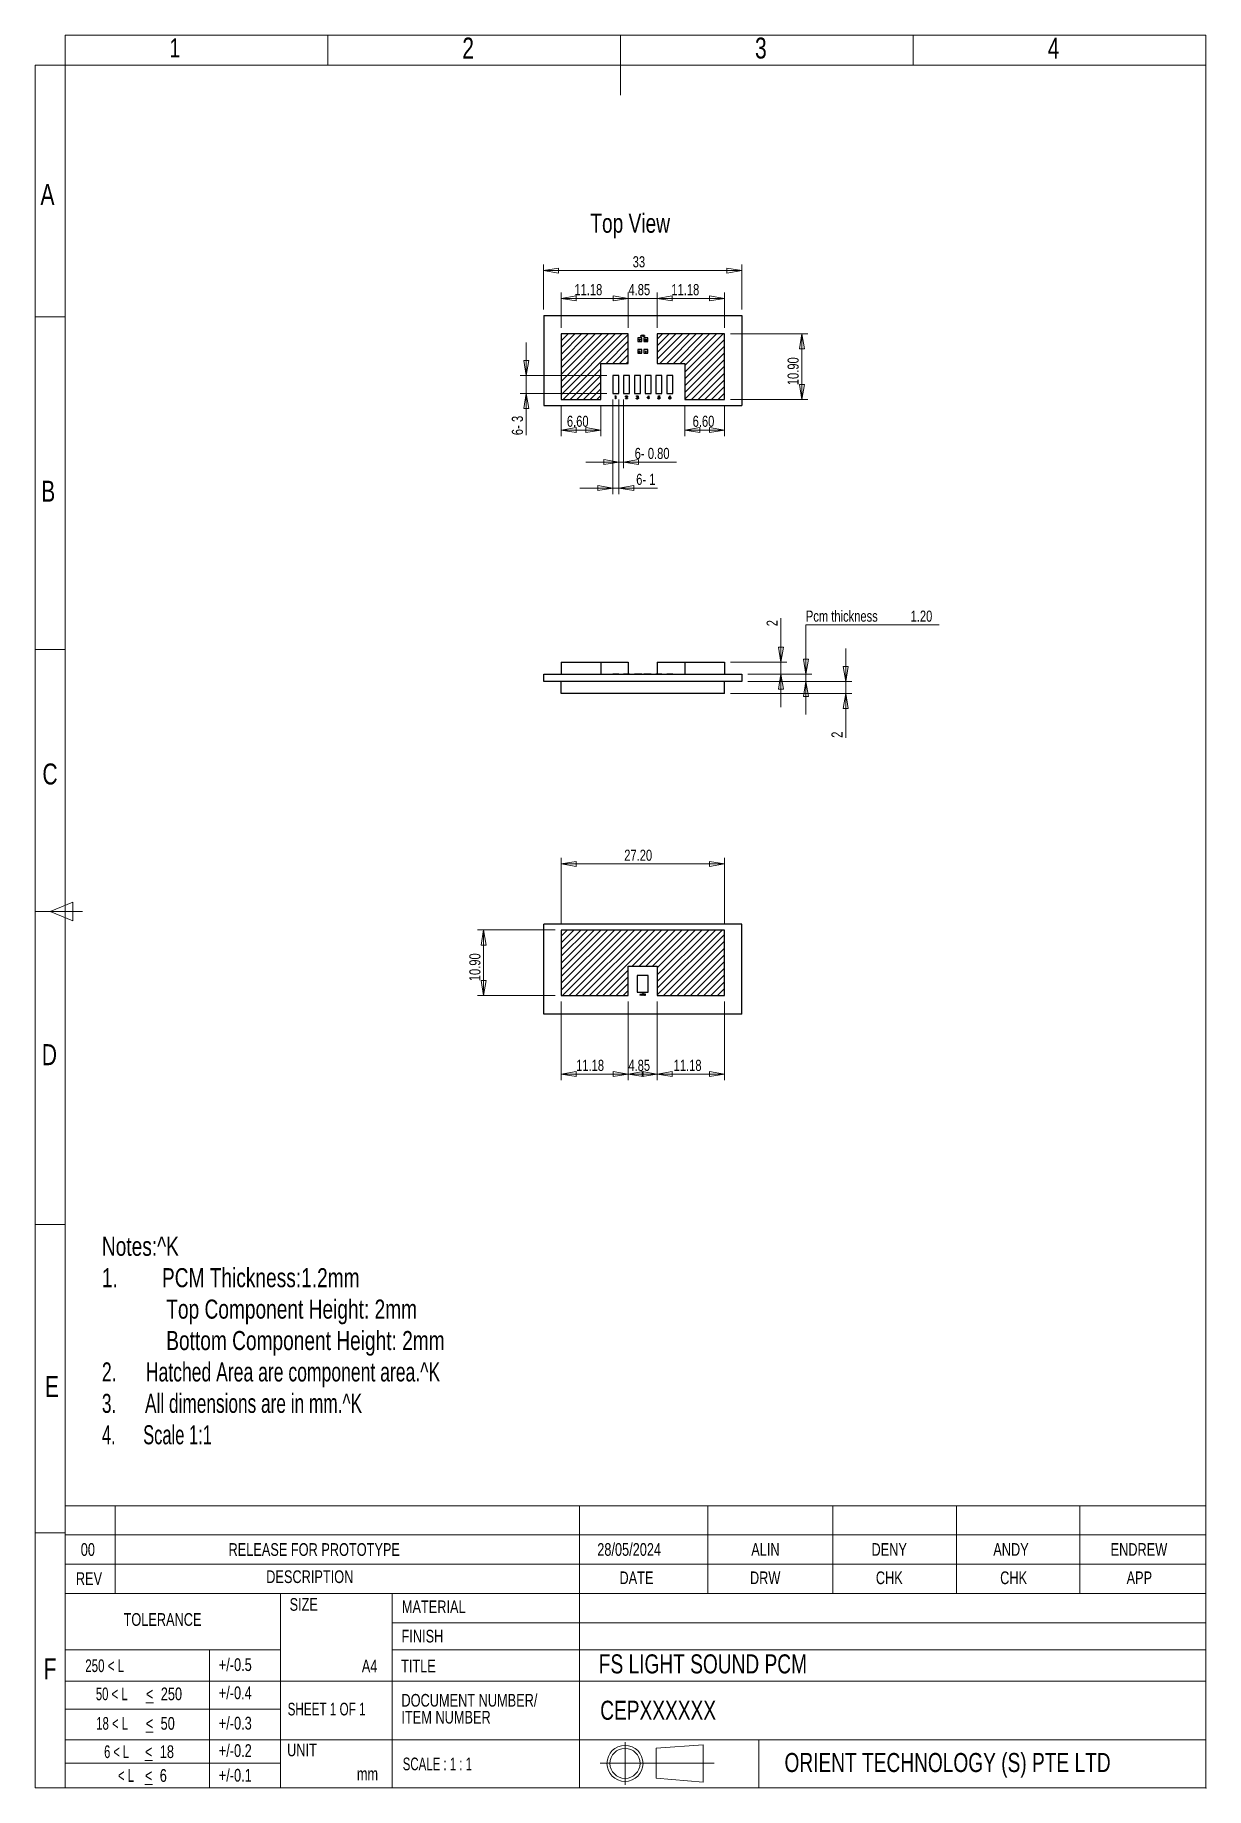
# Model space of a CAD drawing. Header units: millimetres. Extents: x 10 to 205, y 5 to 297.
import ezdxf

# ---------------------------------------------------------------- set-up
doc = ezdxf.new("R2010")
doc.units = ezdxf.units.MM
doc.header["$PDSIZE"] = -1
doc.styles.add('SLDTEXTSTYLE0', font='TXT', dxfattribs={"width": 0.75})
doc.styles.add('SLDTEXTSTYLE1', font='TXT', dxfattribs={"width": 0.689024})
doc.styles.add('SLDTEXTSTYLE2', font='TXT', dxfattribs={"width": 0.676471})
doc.styles.add('SLDTEXTSTYLE3', font='TXT', dxfattribs={"width": 0.647059})
doc.styles.add('SLDTEXTSTYLE4', font='TXT', dxfattribs={"width": 0.673077})
doc.styles.add('SLDTEXTSTYLE5', font='TXT', dxfattribs={"width": 0.6875})
doc.styles.add('SLDTEXTSTYLE6', font='TXT', dxfattribs={"width": 0.666667})
doc.styles.add('SLDTEXTSTYLE7', font='TXT', dxfattribs={"width": 0.65})
doc.styles.add('SLDTEXTSTYLE8', font='TXT', dxfattribs={"width": 0.678571})
doc.dimstyles.new('SLDDIMSTYLE0', dxfattribs={"dimtxt": 1.852083, "dimasz": 2.5, "dimexe": 0, "dimexo": 0.0625, "dimgap": 0.463021, "dimtad": 1, "dimrnd": 1e-09, "dimzin": 12, "dimdsep": 46, "dimtxsty": 'SLDTEXTSTYLE0', "dimblk1": 'CLOSED', "dimblk2": 'CLOSED', "dimsah": 1, "dimcen": 0.09, "dimadec": 0, "dimazin": 3, "dimtfac": 1, "dimtofl": 0, "dimtmove": 0, "dimatfit": 3, "dimldrblk": 'CLOSED', "dimfxl": 1, "dimfrac": 2, "dimtolj": 1, "dimtzin": 12, "dimarcsym": 0})
doc.dimstyles.new('SLDDIMSTYLE1', dxfattribs={"dimtxt": 1.852083, "dimasz": 2.5, "dimexe": 0, "dimexo": 0.0625, "dimgap": 0.463021, "dimtad": 1, "dimrnd": 1e-09, "dimzin": 4, "dimdsep": 46, "dimtxsty": 'SLDTEXTSTYLE0', "dimblk1": 'CLOSED', "dimblk2": 'CLOSED', "dimsah": 1, "dimcen": 0.09, "dimadec": 0, "dimazin": 1, "dimtfac": 1, "dimtofl": 0, "dimtmove": 0, "dimatfit": 3, "dimldrblk": 'CLOSED', "dimfxl": 1, "dimfrac": 2, "dimtolj": 1, "dimtzin": 12, "dimarcsym": 0})
doc.dimstyles.new('SLDDIMSTYLE2', dxfattribs={"dimtxt": 1.852083, "dimasz": 2.5, "dimexe": 0, "dimexo": 0.0625, "dimgap": 0.463021, "dimtad": 1, "dimrnd": 1e-09, "dimzin": 12, "dimdsep": 46, "dimtxsty": 'SLDTEXTSTYLE0', "dimblk1": 'CLOSED', "dimblk2": 'CLOSED', "dimsah": 1, "dimcen": 0.09, "dimadec": 0, "dimazin": 3, "dimtfac": 1, "dimtmove": 0, "dimatfit": 0, "dimldrblk": 'CLOSED', "dimfxl": 1, "dimfrac": 2, "dimtolj": 1, "dimtzin": 12, "dimarcsym": 0})
doc.dimstyles.new('SLDDIMSTYLE3', dxfattribs={"dimtxt": 1.852083, "dimasz": 2.5, "dimexe": 0, "dimexo": 0.0625, "dimgap": 0.463021, "dimtad": 1, "dimrnd": 1e-09, "dimzin": 0, "dimdsep": 46, "dimtxsty": 'SLDTEXTSTYLE0', "dimblk1": 'CLOSED', "dimblk2": 'CLOSED', "dimsah": 1, "dimcen": 0.09, "dimadec": 0, "dimazin": 0, "dimtfac": 1, "dimtmove": 0, "dimatfit": 0, "dimldrblk": 'CLOSED', "dimfxl": 1, "dimfrac": 2, "dimtolj": 1, "dimtzin": 12, "dimarcsym": 0})
doc.dimstyles.new('SLDDIMSTYLE4', dxfattribs={"dimtxt": 1.852083, "dimasz": 2.5, "dimexe": 0, "dimexo": 0.0625, "dimgap": 0.463021, "dimtad": 0, "dimtih": 1, "dimtoh": 1, "dimrnd": 1e-09, "dimzin": 4, "dimdsep": 46, "dimtxsty": 'SLDTEXTSTYLE0', "dimblk1": 'CLOSED', "dimblk2": 'CLOSED', "dimsah": 1, "dimcen": 0.09, "dimadec": 0, "dimazin": 1, "dimtfac": 1, "dimtmove": 0, "dimatfit": 0, "dimldrblk": 'CLOSED', "dimfxl": 1, "dimfrac": 2, "dimtolj": 1, "dimtzin": 12, "dimarcsym": 0})

msp = doc.modelspace()

# ---------------------------------------------------------------- texts
at = {"color": 7, "linetype": 'Continuous', "lineweight": 0, "attachment_point": 1}
for s, insert, char_height, style in [('1', (32.478, 296.674), 3.175, 'SLDTEXTSTYLE0'), ('2', (81.228, 296.801), 3.5, 'SLDTEXTSTYLE0'), ('3', (129.978, 296.801), 3.5, 'SLDTEXTSTYLE0'), ('4', (178.728, 296.801), 3.5, 'SLDTEXTSTYLE0'), ('A', (10.976, 272.403), 3.5, 'SLDTEXTSTYLE0'), ('Top View', (102.552, 267.457), 3.175, 'SLDTEXTSTYLE0'), ('B', (11.103, 222.981), 3.5, 'SLDTEXTSTYLE0'), ('C', (11.301, 175.873), 3.5, 'SLDTEXTSTYLE0'), ('D', (11.196, 129.112), 3.5, 'SLDTEXTSTYLE0'), ('Notes:^K', (21.21, 97.03), 3.175, 'SLDTEXTSTYLE0'), ('1.', (21.21, 91.797), 3.175, 'SLDTEXTSTYLE0'), ('PCM Thickness:1.2mm', (31.21, 91.797), 3.175, 'SLDTEXTSTYLE0'), ('Top Component Height: 2mm', (31.926, 86.564), 3.175, 'SLDTEXTSTYLE0'), ('Bottom Component Height: 2mm', (31.926, 81.33), 3.175, 'SLDTEXTSTYLE0'), ('2.      Hatched Area are component area.^K', (21.21, 76.097), 3.175, 'SLDTEXTSTYLE1'), ('E', (11.708, 73.842), 3.5, 'SLDTEXTSTYLE0'), ('3.      All dimensions are in mm.^K', (21.21, 70.864), 3.175, 'SLDTEXTSTYLE2'), ('4.      Scale 1:1', (21.21, 65.63), 3.175, 'SLDTEXTSTYLE3'), ('00', (17.69, 45.984), 2.1167, 'SLDTEXTSTYLE0'), ('RELEASE FOR PROTOTYPE', (42.301, 45.984), 2.11667, 'SLDTEXTSTYLE0'), ('28/05/2024', (103.707, 45.992), 2.1167, 'SLDTEXTSTYLE0'), ('ALIN', (129.358, 45.992), 2.1167, 'SLDTEXTSTYLE0'), ('DENY', (149.381, 45.992), 2.1167, 'SLDTEXTSTYLE0'), ('ANDY', (169.663, 45.992), 2.1167, 'SLDTEXTSTYLE0'), ('ENDREW', (189.201, 45.992), 2.1167, 'SLDTEXTSTYLE0'), ('REV', (16.876, 41.142), 2.1167, 'SLDTEXTSTYLE0'), ('DESCRIPTION', (48.578, 41.457), 2.11667, 'SLDTEXTSTYLE0'), ('DATE', (107.406, 41.271), 2.1167, 'SLDTEXTSTYLE0'), ('DRW', (129.138, 41.271), 2.1167, 'SLDTEXTSTYLE0'), ('CHK', (150.105, 41.271), 2.1167, 'SLDTEXTSTYLE0'), ('CHK', (170.809, 41.271), 2.1167, 'SLDTEXTSTYLE0'), ('APP', (191.868, 41.271), 2.1167, 'SLDTEXTSTYLE0'), ('SIZE', (52.466, 36.837), 2.1167, 'SLDTEXTSTYLE0'), ('MATERIAL', (71.168, 36.444), 2.1167, 'SLDTEXTSTYLE0'), ('TOLERANCE', (24.817, 34.328), 2.1167, 'SLDTEXTSTYLE0'), ('FINISH', (71.111, 31.558), 2.1167, 'SLDTEXTSTYLE0'), ('F', (11.492, 26.806), 3.5, 'SLDTEXTSTYLE0'), ('250 < L', (18.438, 26.627), 2.1167, 'SLDTEXTSTYLE8'), ('+/-0.5', (40.68, 26.802), 2.1167, 'SLDTEXTSTYLE0'), ('A4', (64.496, 26.575), 2.1167, 'SLDTEXTSTYLE0'), ('TITLE', (71.03, 26.575), 2.1167, 'SLDTEXTSTYLE0'), ('FS LIGHT SOUND PCM', (103.965, 27.46), 3.175, 'SLDTEXTSTYLE0'), ('50 < L', (20.197, 21.936), 2.1167, 'SLDTEXTSTYLE6'), ('\\L<', (28.551, 21.936), 2.1167, 'SLDTEXTSTYLE0'), ('250', (31.017, 21.936), 2.1167, 'SLDTEXTSTYLE0'), ('+/-0.4', (40.676, 22.11), 2.1167, 'SLDTEXTSTYLE0'), ('DOCUMENT NUMBER/', (71.097, 20.866), 2.11667, 'SLDTEXTSTYLE0'), ('SHEET 1 OF 1', (52.142, 19.402), 2.11667, 'SLDTEXTSTYLE5'), ('ITEM NUMBER', (71.097, 18.043), 2.11667, 'SLDTEXTSTYLE0'), ('CEPXXXXXX', (104.202, 19.737), 3.175, 'SLDTEXTSTYLE0'), ('18 < L', (20.27, 17.02), 2.1167, 'SLDTEXTSTYLE6'), ('\\L<', (28.522, 17.02), 2.1167, 'SLDTEXTSTYLE0'), ('50', (30.988, 17.02), 2.1167, 'SLDTEXTSTYLE0'), ('+/-0.3', (40.68, 17.057), 2.1167, 'SLDTEXTSTYLE0'), ('6 < L', (21.584, 12.302), 2.1167, 'SLDTEXTSTYLE7'), ('\\L<', (28.386, 12.302), 2.1167, 'SLDTEXTSTYLE0'), ('18', (30.853, 12.302), 2.1167, 'SLDTEXTSTYLE0'), ('+/-0.2', (40.68, 12.489), 2.1167, 'SLDTEXTSTYLE0'), ('UNIT', (52.055, 12.59), 2.1167, 'SLDTEXTSTYLE0'), ('SCALE : 1 : 1', (71.311, 10.265), 2.11667, 'SLDTEXTSTYLE4'), ('ORIENT TECHNOLOGY (S) PTE LTD', (134.892, 11.032), 3.175, 'SLDTEXTSTYLE0'), ('< L', (23.882, 8.34), 2.1167, 'SLDTEXTSTYLE6'), ('\\L<', (28.38, 8.34), 2.1167, 'SLDTEXTSTYLE0'), ('6', (30.847, 8.34), 2.117, 'SLDTEXTSTYLE0'), ('+/-0.1', (40.68, 8.377), 2.1167, 'SLDTEXTSTYLE0'), ('mm', (63.67, 8.608), 2.1167, 'SLDTEXTSTYLE0')]:
    msp.add_mtext(s, dxfattribs=dict(at, insert=insert, char_height=char_height, style=style))

# ---------------------------------------------------------------- blocks, each defined once
blk = doc.blocks.new('SW_HATCH_0')
at = {"color": 0, "linetype": 'Continuous', "lineweight": 0}
for p, q in [((0, 0), (-0.85, -0.85)), ((1.12, 0), (-0.85, -1.98)), ((2.25, 0), (-0.85, -3.1)), ((3.37, 0), (-0.85, -4.22)), ((4.49, 0), (-0.41, -4.9)), ((5.61, 0), (0.71, -4.9)), ((6.74, 0), (1.84, -4.9)), ((7.86, 0), (2.96, -4.9)), ((8.98, 0), (3.72, -5.26)), ((10.1, 0), (3.72, -6.38)), ((10.32, -0.9), (3.72, -7.5)), ((10.32, -2.03), (3.72, -8.63)), ((10.32, -3.15), (3.72, -9.75)), ((10.32, -4.27), (3.72, -10.87)), ((10.32, -5.39), (4.82, -10.9)), ((10.32, -6.52), (5.94, -10.9)), ((10.32, -7.64), (7.06, -10.9)), ((10.32, -8.76), (8.18, -10.9)), ((10.32, -9.88), (9.31, -10.9))]:
    blk.add_line(p, q, dxfattribs=at)
blk = doc.blocks.new('SW_HATCH_1')
at = {"color": 0, "linetype": 'Continuous', "lineweight": 0}
for p, q in [((0, 0), (-0.04, -0.04)), ((1.12, 0), (-0.04, -1.16)), ((2.25, 0), (-0.04, -2.28)), ((3.37, 0), (-0.04, -3.41)), ((4.49, 0), (-0.04, -4.53)), ((5.61, 0), (-0.04, -5.65)), ((6.74, 0), (-0.04, -6.77)), ((7.86, 0), (-0.04, -7.9)), ((8.98, 0), (-0.04, -9.02)), ((10.1, 0), (-0.04, -10.14)), ((11.14, -0.09), (0.33, -10.9)), ((11.14, -1.21), (7.45, -4.9)), ((11.14, -2.33), (8.57, -4.9)), ((6.56, -5.79), (1.45, -10.9)), ((11.14, -3.46), (9.69, -4.9)), ((11.14, -4.58), (10.82, -4.9)), ((6.56, -6.91), (2.57, -10.9)), ((6.56, -8.03), (3.69, -10.9)), ((6.56, -9.15), (4.82, -10.9)), ((6.56, -10.28), (5.94, -10.9))]:
    blk.add_line(p, q, dxfattribs=at)
blk = doc.blocks.new('_Closed')
at = {"color": 0, "linetype": 'ByBlock', "lineweight": -2}
for p, q in [((-1, 0.166667), (0, 0)), ((-1, 0.166667), (-1, -0.166667)), ((0, 0), (-1, -0.166667)), ((0, 0), (-1, 0))]:
    blk.add_line(p, q, dxfattribs=at)
blk = doc.blocks.new('_D')
at = {"color": 7, "linetype": 'Continuous', "lineweight": 0}
for p, q in [((94.78, 251.52), (94.78, 258.98)), ((94.78, 257.98), (127.78, 257.98)), ((127.78, 251.52), (127.78, 258.98))]:
    blk.add_line(p, q, dxfattribs=at)
at = {"color": 7, "linetype": 'Continuous', "lineweight": 18, "xscale": 2.5, "yscale": 2.5, "rotation": 180}
blk.add_blockref('_Closed', (94.78, 257.98), dxfattribs=at)
at = {"color": 7, "linetype": 'Continuous', "lineweight": 18, "xscale": 2.5, "yscale": 2.5}
blk.add_blockref('_Closed', (127.78, 257.98), dxfattribs=at)
at = {"color": 7, "linetype": 'Continuous', "lineweight": 18, "insert": (109.61, 260.37), "char_height": 1.852, "attachment_point": 1, "style": 'SLDTEXTSTYLE0'}
blk.add_mtext('33', dxfattribs=at)
blk = doc.blocks.new('_D_1')
at = {"color": 7, "linetype": 'Continuous', "lineweight": 0}
for p, q in [((118.28, 235.52), (118.28, 230.42)), ((124.88, 235.52), (124.88, 230.42)), ((118.28, 231.42), (124.88, 231.42))]:
    blk.add_line(p, q, dxfattribs=at)
at = {"color": 7, "linetype": 'Continuous', "lineweight": 18, "xscale": 2.5, "yscale": 2.5, "rotation": 180}
blk.add_blockref('_Closed', (118.28, 231.42), dxfattribs=at)
at = {"color": 7, "linetype": 'Continuous', "lineweight": 18, "xscale": 2.5, "yscale": 2.5}
blk.add_blockref('_Closed', (124.88, 231.42), dxfattribs=at)
at = {"color": 7, "linetype": 'Continuous', "lineweight": 18, "insert": (119.59, 233.8), "char_height": 1.852, "attachment_point": 1, "style": 'SLDTEXTSTYLE0'}
blk.add_mtext('6.60', dxfattribs=at)
blk = doc.blocks.new('_D_2')
at = {"color": 7, "linetype": 'Continuous', "lineweight": 0}
for p, q in [((97.68, 235.52), (97.68, 230.42)), ((104.28, 235.52), (104.28, 230.42)), ((97.68, 231.42), (104.28, 231.42))]:
    blk.add_line(p, q, dxfattribs=at)
at = {"color": 7, "linetype": 'Continuous', "lineweight": 18, "xscale": 2.5, "yscale": 2.5, "rotation": 180}
blk.add_blockref('_Closed', (97.68, 231.42), dxfattribs=at)
at = {"color": 7, "linetype": 'Continuous', "lineweight": 18, "xscale": 2.5, "yscale": 2.5}
blk.add_blockref('_Closed', (104.28, 231.42), dxfattribs=at)
at = {"color": 7, "linetype": 'Continuous', "lineweight": 18, "insert": (98.65, 233.8), "char_height": 1.852, "attachment_point": 1, "style": 'SLDTEXTSTYLE0'}
blk.add_mtext('6.60', dxfattribs=at)
blk = doc.blocks.new('_D_3')
at = {"color": 7, "linetype": 'Continuous', "lineweight": 0}
for p, q in [((106.28, 236.52), (106.28, 220.74)), ((107.28, 236.52), (107.28, 220.74)), ((106.28, 221.74), (100.78, 221.74)), ((106.28, 221.74), (107.28, 221.74)), ((107.28, 221.74), (113.74, 221.74))]:
    blk.add_line(p, q, dxfattribs=at)
at = {"color": 7, "linetype": 'Continuous', "lineweight": 18, "xscale": 2.5, "yscale": 2.5}
blk.add_blockref('_Closed', (106.28, 221.74), dxfattribs=at)
at = {"color": 7, "linetype": 'Continuous', "lineweight": 18, "xscale": 2.5, "yscale": 2.5, "rotation": 180}
blk.add_blockref('_Closed', (107.28, 221.74), dxfattribs=at)
at = {"color": 7, "linetype": 'Continuous', "lineweight": 18, "attachment_point": 1, "style": 'SLDTEXTSTYLE0'}
for s, insert, char_height in [('6-', (110.19, 224.13), 1.852), ('1', (112.37, 224.13), 1.85)]:
    blk.add_mtext(s, dxfattribs=dict(at, insert=insert, char_height=char_height))
blk = doc.blocks.new('_D_4')
at = {"color": 7, "linetype": 'Continuous', "lineweight": 0}
for p, q in [((91.87, 240.52), (91.87, 246.02)), ((105.28, 240.52), (90.87, 240.52)), ((91.87, 240.52), (91.87, 237.52)), ((105.28, 237.52), (90.87, 237.52)), ((91.87, 237.52), (91.87, 230.56))]:
    blk.add_line(p, q, dxfattribs=at)
at = {"color": 7, "linetype": 'Continuous', "lineweight": 18, "xscale": 2.5, "yscale": 2.5}
for p, rotation in [((91.87, 240.52), 270), ((91.87, 237.52), 90)]:
    blk.add_blockref('_Closed', p, dxfattribs=dict(at, rotation=rotation))
at = {"color": 7, "linetype": 'Continuous', "lineweight": 18, "attachment_point": 1, "rotation": 90, "style": 'SLDTEXTSTYLE0'}
for s, insert, char_height in [('3', (89.48, 232.75), 1.85), ('6-', (89.48, 230.56), 1.852)]:
    blk.add_mtext(s, dxfattribs=dict(at, insert=insert, char_height=char_height))
blk = doc.blocks.new('_D_5')
at = {"color": 7, "linetype": 'Continuous', "lineweight": 0}
for p, q in [((107.28, 236.52), (107.28, 225.07)), ((108.08, 236.52), (108.08, 225.07)), ((107.28, 226.07), (101.78, 226.07)), ((107.28, 226.07), (108.08, 226.07)), ((108.08, 226.07), (116.92, 226.07))]:
    blk.add_line(p, q, dxfattribs=at)
at = {"color": 7, "linetype": 'Continuous', "lineweight": 18, "xscale": 2.5, "yscale": 2.5}
blk.add_blockref('_Closed', (107.28, 226.07), dxfattribs=at)
at = {"color": 7, "linetype": 'Continuous', "lineweight": 18, "xscale": 2.5, "yscale": 2.5, "rotation": 180}
blk.add_blockref('_Closed', (108.08, 226.07), dxfattribs=at)
at = {"color": 7, "linetype": 'Continuous', "lineweight": 18, "char_height": 1.852, "attachment_point": 1, "style": 'SLDTEXTSTYLE0'}
for s, insert in [('6-', (109.94, 228.45)), ('0.80', (112.13, 228.45))]:
    blk.add_mtext(s, dxfattribs=dict(at, insert=insert))
blk = doc.blocks.new('_D_6')
at = {"color": 7, "linetype": 'Continuous', "lineweight": 0}
for p, q in [((125.88, 247.42), (138.78, 247.42)), ((137.78, 236.52), (137.78, 247.42)), ((125.88, 236.52), (138.78, 236.52))]:
    blk.add_line(p, q, dxfattribs=at)
at = {"color": 7, "linetype": 'Continuous', "lineweight": 18, "xscale": 2.5, "yscale": 2.5}
for p, rotation in [((137.78, 247.42), 90), ((137.78, 236.52), 270)]:
    blk.add_blockref('_Closed', p, dxfattribs=dict(at, rotation=rotation))
at = {"color": 7, "linetype": 'Continuous', "lineweight": 18, "insert": (135.4, 238.89), "char_height": 1.852, "attachment_point": 1, "rotation": 90, "style": 'SLDTEXTSTYLE0'}
blk.add_mtext('10.90', dxfattribs=at)
blk = doc.blocks.new('_D_7')
at = {"color": 7, "linetype": 'Continuous', "lineweight": 0}
for p, q in [((113.71, 248.42), (113.71, 254.34)), ((124.88, 248.42), (124.88, 254.34)), ((124.88, 253.34), (113.71, 253.34))]:
    blk.add_line(p, q, dxfattribs=at)
at = {"color": 7, "linetype": 'Continuous', "lineweight": 18, "xscale": 2.5, "yscale": 2.5, "rotation": 180}
blk.add_blockref('_Closed', (113.71, 253.34), dxfattribs=at)
at = {"color": 7, "linetype": 'Continuous', "lineweight": 18, "xscale": 2.5, "yscale": 2.5}
blk.add_blockref('_Closed', (124.88, 253.34), dxfattribs=at)
at = {"color": 7, "linetype": 'Continuous', "lineweight": 18, "insert": (116.05, 255.73), "char_height": 1.852, "attachment_point": 1, "style": 'SLDTEXTSTYLE0'}
blk.add_mtext('11.18', dxfattribs=at)
blk = doc.blocks.new('_D_8')
at = {"color": 7, "linetype": 'Continuous', "lineweight": 0}
for p, q in [((97.68, 248.42), (97.68, 254.34)), ((108.86, 248.42), (108.86, 254.34)), ((108.86, 253.34), (97.68, 253.34))]:
    blk.add_line(p, q, dxfattribs=at)
at = {"color": 7, "linetype": 'Continuous', "lineweight": 18, "xscale": 2.5, "yscale": 2.5, "rotation": 180}
blk.add_blockref('_Closed', (97.68, 253.34), dxfattribs=at)
at = {"color": 7, "linetype": 'Continuous', "lineweight": 18, "xscale": 2.5, "yscale": 2.5}
blk.add_blockref('_Closed', (108.86, 253.34), dxfattribs=at)
at = {"color": 7, "linetype": 'Continuous', "lineweight": 18, "insert": (99.9, 255.73), "char_height": 1.852, "attachment_point": 1, "style": 'SLDTEXTSTYLE0'}
blk.add_mtext('11.18', dxfattribs=at)
blk = doc.blocks.new('_D_9')
at = {"color": 7, "linetype": 'Continuous', "lineweight": 0}
for p, q in [((108.86, 248.42), (108.86, 254.34)), ((113.71, 248.42), (113.71, 254.34)), ((108.86, 253.34), (103.36, 253.34)), ((108.86, 253.34), (113.71, 253.34)), ((113.71, 253.34), (119.21, 253.34))]:
    blk.add_line(p, q, dxfattribs=at)
at = {"color": 7, "linetype": 'Continuous', "lineweight": 18, "xscale": 2.5, "yscale": 2.5}
blk.add_blockref('_Closed', (108.86, 253.34), dxfattribs=at)
at = {"color": 7, "linetype": 'Continuous', "lineweight": 18, "xscale": 2.5, "yscale": 2.5, "rotation": 180}
blk.add_blockref('_Closed', (113.71, 253.34), dxfattribs=at)
at = {"color": 7, "linetype": 'Continuous', "lineweight": 18, "insert": (108.9, 255.73), "char_height": 1.852, "attachment_point": 1, "style": 'SLDTEXTSTYLE0'}
blk.add_mtext('4.85', dxfattribs=at)
blk = doc.blocks.new('_D_10')
at = {"color": 7, "linetype": 'Continuous', "lineweight": 0}
for p, q in [((160.67, 198.96), (138.45, 198.96)), ((138.45, 198.96), (138.45, 190.75)), ((128.78, 190.75), (139.45, 190.75)), ((138.45, 190.75), (138.45, 189.55)), ((128.78, 189.55), (139.45, 189.55)), ((138.45, 189.55), (138.45, 184.05))]:
    blk.add_line(p, q, dxfattribs=at)
at = {"color": 7, "linetype": 'Continuous', "lineweight": 18, "xscale": 2.5, "yscale": 2.5}
for p, rotation in [((138.45, 190.75), 270), ((138.45, 189.55), 90)]:
    blk.add_blockref('_Closed', p, dxfattribs=dict(at, rotation=rotation))
at = {"color": 7, "linetype": 'Continuous', "lineweight": 18, "attachment_point": 1, "style": 'SLDTEXTSTYLE0'}
for s, insert, char_height in [('Pcm thickness', (138.45, 201.34), 1.8521), ('1.20', (155.89, 201.34), 1.852)]:
    blk.add_mtext(s, dxfattribs=dict(at, insert=insert, char_height=char_height))
blk = doc.blocks.new('_D_11')
at = {"color": 7, "linetype": 'Continuous', "lineweight": 0}
for p, q in [((145.09, 189.55), (145.09, 195.05)), ((125.88, 187.55), (146.09, 187.55)), ((128.78, 189.55), (146.09, 189.55)), ((145.09, 189.55), (145.09, 187.55)), ((145.09, 187.55), (145.09, 180.15))]:
    blk.add_line(p, q, dxfattribs=at)
at = {"color": 7, "linetype": 'Continuous', "lineweight": 18, "xscale": 2.5, "yscale": 2.5}
for p, rotation in [((145.09, 189.55), 270), ((145.09, 187.55), 90)]:
    blk.add_blockref('_Closed', p, dxfattribs=dict(at, rotation=rotation))
at = {"color": 7, "linetype": 'Continuous', "lineweight": 18, "insert": (142.71, 180.15), "char_height": 1.85, "attachment_point": 1, "rotation": 90, "style": 'SLDTEXTSTYLE0'}
blk.add_mtext('2', dxfattribs=at)
blk = doc.blocks.new('_D_12')
at = {"color": 7, "linetype": 'Continuous', "lineweight": 0}
for p, q in [((134.3, 192.75), (134.3, 200.1)), ((125.88, 192.75), (135.3, 192.75)), ((134.3, 192.75), (134.3, 190.75)), ((128.78, 190.75), (135.3, 190.75)), ((134.3, 190.75), (134.3, 185.25))]:
    blk.add_line(p, q, dxfattribs=at)
at = {"color": 7, "linetype": 'Continuous', "lineweight": 18, "xscale": 2.5, "yscale": 2.5}
for p, rotation in [((134.3, 192.75), 270), ((134.3, 190.75), 90)]:
    blk.add_blockref('_Closed', p, dxfattribs=dict(at, rotation=rotation))
at = {"color": 7, "linetype": 'Continuous', "lineweight": 18, "insert": (131.91, 198.73), "char_height": 1.85, "attachment_point": 1, "rotation": 90, "style": 'SLDTEXTSTYLE0'}
blk.add_mtext('2', dxfattribs=at)
blk = doc.blocks.new('SW_HATCH_2')
at = {"color": 0, "linetype": 'Continuous', "lineweight": 0}
for p, q in [((0, 0), (-1.02, -1.02)), ((1.12, 0), (-1.02, -2.14)), ((2.25, 0), (-1.02, -3.26)), ((3.37, 0), (-1.02, -4.38)), ((4.49, 0), (-1.02, -5.51)), ((5.61, 0), (-1.02, -6.63)), ((6.74, 0), (-1.02, -7.75)), ((7.86, 0), (-1.02, -8.87)), ((8.98, 0), (-1.02, -10)), ((10.1, 0), (-0.8, -10.9)), ((11.23, 0), (0.33, -10.9)), ((12.35, 0), (1.45, -10.9)), ((13.47, 0), (2.57, -10.9)), ((14.59, 0), (3.69, -10.9)), ((15.72, 0), (4.82, -10.9)), ((16.84, 0), (10.84, -6)), ((17.96, 0), (11.96, -6)), ((19.08, 0), (13.08, -6)), ((20.21, 0), (14.21, -6)), ((21.33, 0), (15.01, -6.32)), ((22.45, 0), (15.01, -7.44)), ((23.57, 0), (15.01, -8.57)), ((24.7, 0), (15.01, -9.69)), ((25.82, 0), (15.01, -10.81)), ((26.18, -0.76), (16.04, -10.9)), ((26.18, -1.88), (17.16, -10.9)), ((26.18, -3), (18.29, -10.9)), ((26.18, -4.13), (19.41, -10.9)), ((26.18, -5.25), (20.53, -10.9)), ((10.16, -6.68), (5.94, -10.9)), ((10.16, -7.8), (7.06, -10.9)), ((26.18, -6.37), (21.65, -10.9)), ((26.18, -7.49), (22.78, -10.9)), ((26.18, -8.62), (23.9, -10.9)), ((10.16, -8.93), (8.18, -10.9)), ((10.16, -10.05), (9.31, -10.9)), ((26.18, -9.74), (25.02, -10.9)), ((26.18, -10.86), (26.14, -10.9))]:
    blk.add_line(p, q, dxfattribs=at)
blk = doc.blocks.new('_D_13')
at = {"color": 7, "linetype": 'Continuous', "lineweight": 0}
for p, q in [((96.68, 148.13), (83.78, 148.13)), ((84.78, 148.13), (84.78, 137.23)), ((96.68, 137.23), (83.78, 137.23))]:
    blk.add_line(p, q, dxfattribs=at)
at = {"color": 7, "linetype": 'Continuous', "lineweight": 18, "xscale": 2.5, "yscale": 2.5}
for p, rotation in [((84.78, 148.13), 90), ((84.78, 137.23), 270)]:
    blk.add_blockref('_Closed', p, dxfattribs=dict(at, rotation=rotation))
at = {"color": 7, "linetype": 'Continuous', "lineweight": 18, "insert": (82.4, 139.6), "char_height": 1.852, "attachment_point": 1, "rotation": 90, "style": 'SLDTEXTSTYLE0'}
blk.add_mtext('10.90', dxfattribs=at)
blk = doc.blocks.new('_D_14')
at = {"color": 7, "linetype": 'Continuous', "lineweight": 0}
for p, q in [((97.68, 149.13), (97.68, 160.13)), ((124.88, 159.13), (97.68, 159.13)), ((124.88, 149.13), (124.88, 160.13))]:
    blk.add_line(p, q, dxfattribs=at)
at = {"color": 7, "linetype": 'Continuous', "lineweight": 18, "xscale": 2.5, "yscale": 2.5, "rotation": 180}
blk.add_blockref('_Closed', (97.68, 159.13), dxfattribs=at)
at = {"color": 7, "linetype": 'Continuous', "lineweight": 18, "xscale": 2.5, "yscale": 2.5}
blk.add_blockref('_Closed', (124.88, 159.13), dxfattribs=at)
at = {"color": 7, "linetype": 'Continuous', "lineweight": 18, "insert": (108.2, 161.51), "char_height": 1.852, "attachment_point": 1, "style": 'SLDTEXTSTYLE0'}
blk.add_mtext('27.20', dxfattribs=at)
blk = doc.blocks.new('_D_15')
at = {"color": 7, "linetype": 'Continuous', "lineweight": 0}
for p, q in [((97.68, 136.23), (97.68, 123.13)), ((108.86, 136.23), (108.86, 123.13)), ((97.68, 124.13), (108.86, 124.13))]:
    blk.add_line(p, q, dxfattribs=at)
at = {"color": 7, "linetype": 'Continuous', "lineweight": 18, "xscale": 2.5, "yscale": 2.5, "rotation": 180}
blk.add_blockref('_Closed', (97.68, 124.13), dxfattribs=at)
at = {"color": 7, "linetype": 'Continuous', "lineweight": 18, "xscale": 2.5, "yscale": 2.5}
blk.add_blockref('_Closed', (108.86, 124.13), dxfattribs=at)
at = {"color": 7, "linetype": 'Continuous', "lineweight": 18, "insert": (100.19, 126.51), "char_height": 1.852, "attachment_point": 1, "style": 'SLDTEXTSTYLE0'}
blk.add_mtext('11.18', dxfattribs=at)
blk = doc.blocks.new('_D_16')
at = {"color": 7, "linetype": 'Continuous', "lineweight": 0}
for p, q in [((108.86, 136.23), (108.86, 123.13)), ((113.71, 136.23), (113.71, 123.13)), ((108.86, 124.13), (113.71, 124.13))]:
    blk.add_line(p, q, dxfattribs=at)
at = {"color": 7, "linetype": 'Continuous', "lineweight": 18, "xscale": 2.5, "yscale": 2.5, "rotation": 180}
blk.add_blockref('_Closed', (108.86, 124.13), dxfattribs=at)
at = {"color": 7, "linetype": 'Continuous', "lineweight": 18, "xscale": 2.5, "yscale": 2.5}
blk.add_blockref('_Closed', (113.71, 124.13), dxfattribs=at)
at = {"color": 7, "linetype": 'Continuous', "lineweight": 18, "insert": (108.89, 126.51), "char_height": 1.852, "attachment_point": 1, "style": 'SLDTEXTSTYLE0'}
blk.add_mtext('4.85', dxfattribs=at)
blk = doc.blocks.new('_D_17')
at = {"color": 7, "linetype": 'Continuous', "lineweight": 0}
for p, q in [((113.71, 136.23), (113.71, 123.13)), ((124.88, 136.23), (124.88, 123.13)), ((113.71, 124.13), (124.88, 124.13))]:
    blk.add_line(p, q, dxfattribs=at)
at = {"color": 7, "linetype": 'Continuous', "lineweight": 18, "xscale": 2.5, "yscale": 2.5, "rotation": 180}
blk.add_blockref('_Closed', (113.71, 124.13), dxfattribs=at)
at = {"color": 7, "linetype": 'Continuous', "lineweight": 18, "xscale": 2.5, "yscale": 2.5}
blk.add_blockref('_Closed', (124.88, 124.13), dxfattribs=at)
at = {"color": 7, "linetype": 'Continuous', "lineweight": 18, "insert": (116.43, 126.51), "char_height": 1.852, "attachment_point": 1, "style": 'SLDTEXTSTYLE0'}
blk.add_mtext('11.18', dxfattribs=at)

# ---------------------------------------------------------------- dimensions: what is measured, and where the dimension line sits
at = {"color": 7, "linetype": 'Continuous', "lineweight": 18}
for base, p1, p2, dimstyle, picture, middle in [((127.783, 257.984), (94.783, 250.523), (127.783, 250.523), 'SLDDIMSTYLE0', '_D', (110.977, 257.984)), ((97.683166923, 253.33991655), (108.858166923, 247.4225916), (97.683166923, 247.4225916), 'SLDDIMSTYLE0', '_D_8', (102.980825184, 253.33991655)), ((113.708, 253.34), (108.858, 247.423), (113.708, 247.423), 'SLDDIMSTYLE2', '_D_9', (111.29, 253.34)), ((113.708166923, 253.33991655), (124.883166923, 247.4225916), (113.708166923, 247.4225916), 'SLDDIMSTYLE0', '_D_7', (119.125997433, 253.33991655)), ((104.283, 231.416), (97.683, 236.523), (104.283, 236.523), 'SLDDIMSTYLE1', '_D_2', (101.041, 231.416)), ((124.883, 231.416), (118.283, 236.523), (124.883, 236.523), 'SLDDIMSTYLE1', '_D_1', (121.984, 231.416)), ((97.683, 159.126), (124.883, 148.126), (97.683, 148.126), 'SLDDIMSTYLE1', '_D_14', (111.283, 159.126)), ((108.858166923, 124.125639324), (97.683166923, 137.225639324), (108.858166923, 137.225639324), 'SLDDIMSTYLE0', '_D_15', (103.270666923, 124.125639324)), ((113.708, 124.126), (108.858, 137.226), (113.708, 137.226), 'SLDDIMSTYLE0', '_D_16', (111.283, 124.126)), ((124.883166923, 124.125639324), (113.708166923, 137.225639324), (124.883166923, 137.225639324), 'SLDDIMSTYLE0', '_D_17', (119.511581168, 124.125639324))]:
    dim = msp.add_linear_dim(base=base, p1=p1, p2=p2, dimstyle=dimstyle, dxfattribs=at)
    dim.commit()
    dim.dimension.update_dxf_attribs({"geometry": picture, "text_midpoint": middle, "dimtype": 160})
for base, p1, p2, text, dimstyle, picture, middle in [((91.869, 237.523), (106.283, 240.523), (106.283, 237.523), '6-<>', 'SLDDIMSTYLE2', '_D_4', (91.869, 232.339)), ((138.448, 189.548), (127.783, 190.748), (127.783, 189.548), 'Pcm thickness <>', 'SLDDIMSTYLE4', '_D_10', (138.448, 200.427))]:
    dim = msp.add_linear_dim(base=base, p1=p1, p2=p2, angle=90, text=text, dimstyle=dimstyle, dxfattribs=at)
    dim.commit()
    dim.dimension.update_dxf_attribs({"geometry": picture, "text_midpoint": middle, "dimtype": 160})
for base, p1, p2, dimstyle, picture, middle in [((137.783, 247.423), (124.883, 236.523), (124.883, 247.423), 'SLDDIMSTYLE1', '_D_6', (137.783, 241.973)), ((134.302, 190.748), (124.883, 192.748), (127.783, 190.748), 'SLDDIMSTYLE2', '_D_12', (134.302, 199.416)), ((145.093, 187.548), (127.783, 189.548), (124.883, 187.548), 'SLDDIMSTYLE2', '_D_11', (145.093, 180.831)), ((84.783, 137.226), (97.683, 148.126), (97.683, 137.226), 'SLDDIMSTYLE1', '_D_13', (84.783, 142.676))]:
    dim = msp.add_linear_dim(base=base, p1=p1, p2=p2, angle=90, dimstyle=dimstyle, dxfattribs=at)
    dim.commit()
    dim.dimension.update_dxf_attribs({"geometry": picture, "text_midpoint": middle, "dimtype": 160})
for base, p1, p2, dimstyle, picture, middle in [((107.283, 221.743), (106.283, 237.523), (107.283, 237.523), 'SLDDIMSTYLE2', '_D_3', (111.965, 221.743)), ((108.083, 226.066), (107.283, 237.523), (108.083, 237.523), 'SLDDIMSTYLE3', '_D_5', (113.429, 226.066))]:
    dim = msp.add_linear_dim(base=base, p1=p1, p2=p2, text='6-<>', dimstyle=dimstyle, dxfattribs=at)
    dim.commit()
    dim.dimension.update_dxf_attribs({"geometry": picture, "text_midpoint": middle, "dimtype": 160})

# ---------------------------------------------------------------- linework, layer by layer
at = {"color": 7, "linetype": 'Continuous', "lineweight": 18}
for p, q in [((205.057, 297.215), (15.103, 297.215)), ((15.103, 297.215), (15.103, 292.215)), ((15.103, 151.215), (15.103, 297.215)), ((58.829, 292.215), (58.829, 297.215)), ((107.579, 292.215), (107.579, 297.215)), ((156.318, 292.215), (156.318, 297.215)), ((205.057, 297.215), (205.078, 5.215)), ((10.079, 292.215), (10.108, 26.465)), ((10.079, 292.215), (107.579, 292.215)), ((107.579, 292.215), (107.579, 287.215)), ((107.579, 292.215), (205.058, 292.215)), ((205.058, 292.215), (205.079, 292.215)), ((205.079, 292.215), (205.059, 292.173)), ((15.103, 250.278), (10.084, 250.278)), ((15.103, 194.875), (10.09, 194.875)), ((12.599, 151.215), (16.384, 152.789)), ((16.384, 152.789), (16.384, 149.641)), ((12.599, 151.215), (10.095, 151.215)), ((12.599, 151.215), (16.384, 149.641)), ((12.599, 151.215), (17.99, 151.215)), ((15.103, 151.215), (15.103, 150.174)), ((15.103, 78.735), (15.103, 151.215)), ((15.103, 99.053), (10.1, 99.053)), ((15.103, 78.735), (15.103, 5.215)), ((15.103, 75.239), (15.103, 47.715)), ((205.078, 52.218), (15.103, 52.218)), ((23.392, 37.605), (23.392, 52.218)), ((100.748, 52.218), (100.748, 5.215)), ((122.099, 52.218), (122.099, 37.605)), ((142.915, 52.218), (142.915, 37.605)), ((163.535, 52.218), (163.535, 37.605)), ((184.098, 52.218), (184.098, 37.605)), ((15.103, 47.715), (10.106, 47.715)), ((15.103, 47.352), (46.906, 47.352)), ((46.906, 47.352), (205.078, 47.352)), ((205.075, 47.715), (205.079, 47.715)), ((205.078, 42.479), (15.103, 42.479)), ((205.078, 37.605), (15.103, 37.605)), ((50.942, 37.613), (50.942, 5.208)), ((69.573, 37.613), (69.573, 5.241)), ((205.078, 32.732), (69.573, 32.732)), ((10.108, 26.465), (10.108, 5.215)), ((50.942, 28.195), (15.103, 28.195)), ((39.134, 28.195), (39.134, 5.215)), ((205.078, 28.195), (69.573, 28.195)), ((205.078, 22.986), (15.103, 22.986)), ((50.942, 18.346), (15.103, 18.346)), ((205.078, 13.239), (15.103, 13.239)), ((108.329, 12.859), (108.329, 5.741)), ((113.515, 11.825), (121.329, 12.402)), ((113.515, 6.825), (113.515, 11.825)), ((121.329, 6.187), (121.329, 12.402)), ((130.638, 13.239), (130.638, 5.215)), ((50.942, 9.325), (15.103, 9.325)), ((104.202, 9.325), (123.202, 9.325)), ((121.329, 6.187), (113.515, 6.825)), ((10.108, 5.215), (205.077, 5.215))]:
    msp.add_line(p, q, dxfattribs=at)
at = {"color": 7, "linetype": 'Continuous', "lineweight": 25}
for p, q in [((94.783, 250.523), (94.783, 235.523)), ((94.783, 250.523), (127.783, 250.523)), ((127.783, 250.523), (127.783, 235.523)), ((97.683, 247.423), (97.683, 236.523)), ((108.858, 247.423), (97.683, 247.423)), ((108.858, 242.523), (108.858, 247.423)), ((110.448, 246.783), (110.448, 246.143)), ((111.108, 246.783), (110.448, 246.783)), ((110.448, 246.143), (111.108, 246.143)), ((110.684, 246.27), (110.787, 246.379)), ((110.864, 246.27), (110.684, 246.27)), ((110.718, 246.453), (110.695, 246.453)), ((110.807, 246.368), (110.741, 246.297)), ((110.741, 246.297), (110.864, 246.297)), ((110.864, 246.297), (110.864, 246.27)), ((110.981, 247.18), (111.005, 247.18)), ((110.981, 246.986), (110.981, 247.18)), ((111.005, 246.986), (110.981, 246.986)), ((111.005, 247.18), (111.005, 247.146)), ((111.005, 247.068), (111.005, 246.986)), ((111.108, 246.143), (111.108, 246.783)), ((111.114, 246.986), (111.114, 247.085)), ((111.137, 246.986), (111.114, 246.986)), ((111.137, 247.061), (111.137, 246.986)), ((111.246, 246.986), (111.246, 247.091)), ((111.27, 246.986), (111.246, 246.986)), ((111.27, 247.091), (111.27, 246.986)), ((111.32, 247.18), (111.344, 247.18)), ((111.32, 246.986), (111.32, 247.18)), ((111.344, 246.986), (111.32, 246.986)), ((111.344, 247.18), (111.344, 246.986)), ((111.458, 246.783), (111.458, 246.143)), ((112.118, 246.783), (111.458, 246.783)), ((111.458, 246.143), (112.118, 246.143)), ((111.592, 247.138), (111.572, 247.125)), ((111.572, 247.04), (111.592, 247.027)), ((111.694, 246.341), (111.718, 246.341)), ((111.728, 246.473), (111.705, 246.473)), ((111.769, 246.402), (111.769, 246.429)), ((112.118, 246.143), (112.118, 246.783)), ((113.708, 247.423), (113.708, 242.523)), ((124.883, 247.423), (113.708, 247.423)), ((124.883, 236.523), (124.883, 247.423)), ((104.283, 242.523), (108.858, 242.523)), ((104.283, 236.523), (104.283, 242.523)), ((110.448, 244.853), (110.448, 244.213)), ((111.108, 244.853), (110.448, 244.853)), ((110.448, 244.213), (111.108, 244.213)), ((110.725, 244.577), (110.741, 244.604)), ((110.766, 244.577), (110.725, 244.577)), ((110.741, 244.604), (110.79, 244.604)), ((110.766, 244.34), (110.766, 244.577)), ((110.79, 244.34), (110.766, 244.34)), ((110.79, 244.604), (110.79, 244.34)), ((111.108, 244.213), (111.108, 244.853)), ((111.458, 244.843), (111.458, 244.203)), ((112.118, 244.843), (111.458, 244.843)), ((111.458, 244.203), (112.118, 244.203)), ((111.839, 244.601), (111.694, 244.391)), ((111.694, 244.391), (111.82, 244.391)), ((111.741, 244.418), (111.82, 244.533)), ((111.82, 244.418), (111.741, 244.418)), ((111.82, 244.533), (111.82, 244.418)), ((111.82, 244.391), (111.82, 244.33)), ((111.82, 244.33), (111.844, 244.33)), ((111.844, 244.601), (111.839, 244.601)), ((111.844, 244.418), (111.844, 244.601)), ((111.874, 244.418), (111.844, 244.418)), ((111.844, 244.33), (111.844, 244.391)), ((111.844, 244.391), (111.874, 244.391)), ((111.874, 244.391), (111.874, 244.418)), ((112.118, 244.203), (112.118, 244.843)), ((113.708, 242.523), (118.283, 242.523)), ((118.283, 242.523), (118.283, 236.523)), ((107.283, 240.523), (106.283, 240.523)), ((106.283, 240.523), (106.283, 237.523)), ((107.283, 237.523), (107.283, 240.523)), ((109.083, 240.523), (108.083, 240.523)), ((108.083, 240.523), (108.083, 237.523)), ((109.083, 237.523), (109.083, 240.523)), ((110.883, 240.523), (109.883, 240.523)), ((109.883, 240.523), (109.883, 237.523)), ((110.883, 237.523), (110.883, 240.523)), ((111.683, 240.523), (111.683, 237.523)), ((112.683, 240.523), (111.683, 240.523)), ((112.683, 237.523), (112.683, 240.523)), ((113.483, 240.523), (113.483, 237.523)), ((114.483, 240.523), (113.483, 240.523)), ((114.483, 237.523), (114.483, 240.523)), ((115.283, 240.523), (115.283, 237.523)), ((116.283, 240.523), (115.283, 240.523)), ((116.283, 237.523), (116.283, 240.523)), ((106.283, 237.523), (107.283, 237.523)), ((106.681, 237.065), (106.712, 237.119)), ((106.763, 237.065), (106.681, 237.065)), ((106.712, 237.119), (106.81, 237.119)), ((106.763, 236.59), (106.763, 237.065)), ((106.81, 236.59), (106.763, 236.59)), ((106.81, 237.119), (106.81, 236.59)), ((108.083, 237.523), (109.083, 237.523)), ((108.4, 236.59), (108.605, 236.809)), ((108.76, 236.59), (108.4, 236.59)), ((108.468, 236.956), (108.42, 236.956)), ((108.646, 236.785), (108.513, 236.644)), ((108.513, 236.644), (108.76, 236.644)), ((108.76, 236.644), (108.76, 236.59)), ((109.883, 237.523), (110.883, 237.523)), ((110.2, 236.732), (110.247, 236.732)), ((110.268, 236.997), (110.22, 236.997)), ((110.349, 236.854), (110.349, 236.909)), ((111.683, 237.523), (112.683, 237.523)), ((112, 236.712), (112.289, 237.132)), ((112.251, 236.712), (112, 236.712)), ((112.251, 236.996), (112.093, 236.766)), ((112.093, 236.766), (112.251, 236.766)), ((112.251, 236.766), (112.251, 236.996)), ((112.251, 236.59), (112.251, 236.712)), ((112.298, 236.59), (112.251, 236.59)), ((112.289, 237.132), (112.298, 237.132)), ((112.298, 237.132), (112.298, 236.766)), ((112.298, 236.766), (112.36, 236.766)), ((112.298, 236.712), (112.298, 236.59)), ((112.36, 236.712), (112.298, 236.712)), ((112.36, 236.766), (112.36, 236.712)), ((113.483, 237.523), (114.483, 237.523)), ((113.807, 236.725), (113.854, 236.725)), ((113.861, 236.854), (113.915, 237.119)), ((113.915, 237.119), (114.132, 237.119)), ((113.952, 237.065), (113.924, 236.925)), ((114.132, 237.065), (113.952, 237.065)), ((114.132, 237.119), (114.132, 237.065)), ((115.283, 237.523), (116.283, 237.523)), ((115.686, 236.891), (115.844, 237.132)), ((115.881, 237.104), (115.741, 236.89)), ((115.844, 237.132), (115.881, 237.104)), ((94.783, 235.523), (127.783, 235.523)), ((97.683, 236.523), (104.283, 236.523)), ((118.283, 236.523), (124.883, 236.523)), ((97.683, 192.748), (97.683, 190.748)), ((97.683, 192.748), (104.283, 192.748)), ((104.283, 192.748), (104.283, 190.748)), ((104.283, 192.748), (108.858, 192.748)), ((108.858, 192.748), (108.858, 190.798)), ((113.708, 192.748), (113.708, 190.798)), ((113.708, 192.748), (118.283, 192.748)), ((118.283, 192.748), (118.283, 190.748)), ((118.283, 192.748), (124.883, 192.748)), ((124.883, 192.748), (124.883, 190.748)), ((94.783, 189.548), (94.783, 190.748)), ((94.783, 190.748), (127.783, 190.748)), ((106.283, 190.798), (106.283, 190.748)), ((106.283, 190.798), (107.283, 190.798)), ((107.283, 190.798), (107.283, 190.748)), ((108.083, 190.798), (108.083, 190.748)), ((108.083, 190.798), (109.083, 190.798)), ((109.083, 190.798), (109.083, 190.748)), ((109.883, 190.798), (109.883, 190.748)), ((109.883, 190.798), (110.883, 190.798)), ((110.883, 190.798), (110.883, 190.748)), ((110.883, 190.798), (111.108, 190.798)), ((111.108, 190.798), (111.108, 190.748)), ((111.458, 190.798), (111.458, 190.748)), ((111.458, 190.798), (111.683, 190.798)), ((111.683, 190.798), (111.683, 190.748)), ((111.683, 190.798), (112.683, 190.798)), ((112.683, 190.798), (112.683, 190.748)), ((113.483, 190.798), (113.483, 190.748)), ((113.483, 190.798), (114.483, 190.798)), ((114.483, 190.798), (114.483, 190.748)), ((115.283, 190.798), (115.283, 190.748)), ((115.283, 190.798), (116.283, 190.798)), ((116.283, 190.798), (116.283, 190.748)), ((127.783, 190.748), (127.783, 189.548)), ((127.783, 189.548), (94.783, 189.548)), ((97.683, 187.548), (97.683, 189.548)), ((124.883, 187.548), (97.683, 187.548)), ((124.883, 187.548), (124.883, 189.548)), ((94.783, 134.126), (94.783, 149.126)), ((127.783, 149.126), (94.783, 149.126)), ((127.783, 134.126), (127.783, 149.126)), ((97.683, 148.126), (97.683, 137.226)), ((124.883, 148.126), (97.683, 148.126)), ((124.883, 137.226), (124.883, 148.126)), ((108.858, 142.126), (113.708, 142.126)), ((108.858, 137.226), (108.858, 142.126)), ((112.208, 140.526), (110.358, 140.526)), ((110.358, 140.526), (110.358, 137.776)), ((112.208, 137.776), (112.208, 140.526)), ((113.708, 142.126), (113.708, 137.226)), ((110.358, 137.776), (112.208, 137.776)), ((110.876, 137.32), (110.91, 137.32)), ((110.876, 137.296), (110.876, 137.32)), ((110.91, 137.296), (110.876, 137.296)), ((110.91, 137.49), (110.934, 137.49)), ((110.91, 137.32), (110.91, 137.49)), ((110.91, 137.218), (110.91, 137.296)), ((110.934, 137.49), (110.934, 137.32)), ((110.934, 137.32), (110.968, 137.32)), ((110.968, 137.296), (110.934, 137.296)), ((110.934, 137.296), (110.934, 137.218)), ((110.968, 137.32), (110.968, 137.296)), ((111.012, 137.49), (111.036, 137.49)), ((111.012, 137.391), (111.012, 137.49)), ((111.036, 137.49), (111.036, 137.399)), ((111.158, 137.49), (111.181, 137.49)), ((111.158, 137.42), (111.158, 137.49)), ((111.158, 137.218), (111.158, 137.333)), ((111.181, 137.49), (111.181, 137.218)), ((111.236, 137.296), (111.236, 137.45)), ((111.259, 137.296), (111.236, 137.296)), ((111.259, 137.463), (111.259, 137.453)), ((111.259, 137.33), (111.259, 137.296)), ((111.432, 137.503), (111.409, 137.503)), ((111.487, 137.49), (111.51, 137.49)), ((111.487, 137.296), (111.487, 137.49)), ((111.51, 137.296), (111.487, 137.296)), ((111.51, 137.49), (111.51, 137.296)), ((111.544, 137.49), (111.67, 137.49)), ((111.544, 137.463), (111.544, 137.49)), ((111.646, 137.463), (111.544, 137.463)), ((111.646, 137.225), (111.646, 137.463)), ((111.67, 137.49), (111.67, 137.225)), ((97.683, 137.226), (108.858, 137.226)), ((110.934, 137.218), (110.91, 137.218)), ((111.181, 137.218), (111.158, 137.218)), ((111.67, 137.225), (111.646, 137.225)), ((113.708, 137.226), (124.883, 137.226)), ((127.783, 134.126), (94.783, 134.126))]:
    msp.add_line(p, q, dxfattribs=at)
at = {"color": 7, "linetype": 'Continuous', "lineweight": 50}
for p, q in [((205.079, 41.34), (205.075, 41.34)), ((205.079, 30.715), (205.076, 30.715))]:
    msp.add_line(p, q, dxfattribs=at)
at = {"color": 7, "linetype": 'Continuous', "lineweight": 18}
for radius in [3, 2.5]:
    msp.add_circle((108.329, 9.3), radius, dxfattribs=at)
at = {"color": 7, "linetype": 'Continuous', "lineweight": 25}
for points, knots in [([(110.695, 246.453), (110.695, 246.456), (110.695, 246.462), (110.696, 246.471), (110.698, 246.48), (110.701, 246.488), (110.705, 246.496), (110.709, 246.503), (110.714, 246.51), (110.72, 246.516), (110.726, 246.522), (110.733, 246.527), (110.74, 246.532), (110.748, 246.535), (110.755, 246.538), (110.764, 246.54), (110.772, 246.541), (110.778, 246.541), (110.781, 246.541)], [0, 0, 0, 0, 0.0687908, 0.1351033, 0.1989787, 0.2619043, 0.323495, 0.3851954, 0.4469692, 0.5097648, 0.5722506, 0.6334052, 0.6932512, 0.7525832, 0.8125793, 0.8732751, 0.9355499, 1, 1, 1, 1]), ([(110.78, 246.514), (110.778, 246.514), (110.773, 246.514), (110.768, 246.513), (110.762, 246.512), (110.756, 246.51), (110.751, 246.508), (110.746, 246.505), (110.742, 246.502), (110.737, 246.498), (110.733, 246.494), (110.73, 246.489), (110.727, 246.484), (110.724, 246.479), (110.722, 246.473), (110.72, 246.467), (110.719, 246.46), (110.719, 246.455), (110.718, 246.453)], [0, 0, 0, 0, 0.06443867, 0.12654691, 0.18688715, 0.24587754, 0.30404088, 0.36219122, 0.42097593, 0.48066028, 0.54060027, 0.6006891, 0.66193579, 0.72444251, 0.78903839, 0.85631376, 0.92635203, 1, 1, 1, 1]), ([(110.837, 246.46), (110.837, 246.462), (110.837, 246.466), (110.836, 246.471), (110.835, 246.476), (110.833, 246.481), (110.831, 246.486), (110.828, 246.49), (110.824, 246.494), (110.82, 246.498), (110.816, 246.502), (110.812, 246.505), (110.807, 246.508), (110.802, 246.51), (110.797, 246.512), (110.791, 246.513), (110.785, 246.514), (110.782, 246.514), (110.78, 246.514)], [0, 0, 0, 0, 0.0619654, 0.1221219, 0.1809885, 0.2399332, 0.2999058, 0.3599888, 0.4217757, 0.4865758, 0.5515348, 0.6150175, 0.6772586, 0.73973, 0.8030501, 0.8664951, 0.9319735, 1, 1, 1, 1]), ([(110.781, 246.541), (110.784, 246.541), (110.789, 246.541), (110.798, 246.54), (110.806, 246.538), (110.813, 246.536), (110.82, 246.532), (110.827, 246.528), (110.833, 246.523), (110.839, 246.518), (110.844, 246.512), (110.848, 246.506), (110.852, 246.499), (110.855, 246.492), (110.858, 246.485), (110.86, 246.478), (110.861, 246.47), (110.861, 246.465), (110.861, 246.463)], [0, 0, 0, 0, 0.0694755, 0.1365168, 0.2007888, 0.2638297, 0.325735, 0.3872907, 0.4495092, 0.5129678, 0.5762752, 0.6375801, 0.6979026, 0.7571721, 0.8165985, 0.8766532, 0.9372896, 1, 1, 1, 1]), ([(110.787, 246.379), (110.789, 246.382), (110.794, 246.387), (110.801, 246.394), (110.807, 246.401), (110.813, 246.407), (110.817, 246.413), (110.821, 246.418), (110.825, 246.423), (110.828, 246.428), (110.832, 246.435), (110.835, 246.443), (110.837, 246.452), (110.837, 246.458), (110.837, 246.46)], [0, 0, 0, 0, 0.1108026, 0.2128292, 0.3061013, 0.3906473, 0.4669245, 0.534481, 0.5935869, 0.644557, 0.7362005, 0.825024, 0.9119856, 1, 1, 1, 1]), ([(110.861, 246.463), (110.861, 246.459), (110.86, 246.452), (110.858, 246.441), (110.855, 246.43), (110.851, 246.422), (110.847, 246.415), (110.843, 246.41), (110.839, 246.404), (110.834, 246.397), (110.828, 246.391), (110.822, 246.383), (110.815, 246.376), (110.81, 246.37), (110.807, 246.368)], [0, 0, 0, 0, 0.0987022, 0.1956723, 0.2924224, 0.3913425, 0.4444624, 0.5042288, 0.5703523, 0.6425458, 0.7222875, 0.8079211, 0.9004695, 1, 1, 1, 1]), ([(111.005, 247.146), (111.007, 247.149), (111.011, 247.155), (111.018, 247.162), (111.025, 247.168), (111.03, 247.172), (111.032, 247.173)], [0, 0, 0, 0, 0.2835948, 0.5433948, 0.7806456, 1, 1, 1, 1]), ([(111.068, 247.159), (111.065, 247.159), (111.059, 247.159), (111.051, 247.157), (111.042, 247.154), (111.035, 247.149), (111.028, 247.143), (111.021, 247.137), (111.016, 247.129), (111.013, 247.122), (111.011, 247.116), (111.009, 247.111), (111.008, 247.105), (111.007, 247.099), (111.006, 247.092), (111.005, 247.084), (111.005, 247.076), (111.005, 247.07), (111.005, 247.068)], [0, 0, 0, 0, 0.0686771, 0.136871, 0.2061144, 0.2775382, 0.349772, 0.4212508, 0.4929108, 0.5670266, 0.6066142, 0.649704, 0.6973032, 0.7490857, 0.8048806, 0.865485, 0.9302371, 1, 1, 1, 1]), ([(111.032, 247.173), (111.035, 247.175), (111.041, 247.178), (111.051, 247.181), (111.061, 247.183), (111.068, 247.183), (111.072, 247.183)], [0, 0, 0, 0, 0.2537341, 0.5030351, 0.7500136, 1, 1, 1, 1]), ([(111.114, 247.085), (111.114, 247.087), (111.114, 247.093), (111.113, 247.1), (111.113, 247.107), (111.113, 247.114), (111.112, 247.119), (111.111, 247.124), (111.11, 247.128), (111.109, 247.133), (111.107, 247.138), (111.103, 247.143), (111.099, 247.148), (111.094, 247.152), (111.088, 247.155), (111.082, 247.158), (111.075, 247.159), (111.07, 247.159), (111.068, 247.159)], [0, 0, 0, 0, 0.0825297, 0.1587789, 0.2277381, 0.2899457, 0.3454988, 0.3938963, 0.4363738, 0.4721223, 0.5363836, 0.5990779, 0.6619482, 0.7263105, 0.7917711, 0.8586473, 0.9273053, 1, 1, 1, 1]), ([(111.072, 247.183), (111.074, 247.183), (111.079, 247.183), (111.085, 247.182), (111.092, 247.18), (111.099, 247.177), (111.105, 247.175), (111.11, 247.171), (111.115, 247.167), (111.119, 247.163), (111.123, 247.157), (111.127, 247.151), (111.13, 247.144), (111.132, 247.139), (111.133, 247.136)], [0, 0, 0, 0, 0.084152, 0.1665323, 0.2488363, 0.3312461, 0.4129571, 0.4904943, 0.5661558, 0.6399873, 0.7167655, 0.8021439, 0.8958332, 1, 1, 1, 1]), ([(111.133, 247.136), (111.134, 247.138), (111.136, 247.142), (111.14, 247.147), (111.143, 247.152), (111.147, 247.156), (111.151, 247.161), (111.155, 247.164), (111.16, 247.168), (111.166, 247.172), (111.173, 247.176), (111.183, 247.18), (111.194, 247.183), (111.201, 247.183), (111.204, 247.183)], [0, 0, 0, 0, 0.0717661, 0.1412255, 0.2091159, 0.2748397, 0.3394829, 0.4024763, 0.4649419, 0.5268326, 0.6474148, 0.7655615, 0.8816151, 1, 1, 1, 1]), ([(111.2, 247.159), (111.197, 247.159), (111.191, 247.159), (111.182, 247.157), (111.174, 247.153), (111.166, 247.149), (111.159, 247.143), (111.153, 247.136), (111.148, 247.129), (111.145, 247.122), (111.143, 247.115), (111.141, 247.11), (111.14, 247.104), (111.139, 247.097), (111.138, 247.089), (111.138, 247.08), (111.137, 247.071), (111.137, 247.065), (111.137, 247.061)], [0, 0, 0, 0, 0.0681582, 0.1347066, 0.201865, 0.2707883, 0.3400243, 0.4080827, 0.4768132, 0.5473461, 0.5856398, 0.628865, 0.6771532, 0.7308028, 0.7898066, 0.854325, 0.9243651, 1, 1, 1, 1]), ([(111.246, 247.091), (111.246, 247.094), (111.246, 247.098), (111.246, 247.105), (111.245, 247.111), (111.245, 247.117), (111.244, 247.122), (111.243, 247.126), (111.243, 247.13), (111.241, 247.134), (111.239, 247.139), (111.235, 247.144), (111.231, 247.148), (111.226, 247.152), (111.22, 247.155), (111.214, 247.158), (111.207, 247.159), (111.202, 247.159), (111.2, 247.159)], [0, 0, 0, 0, 0.078343, 0.1505633, 0.2161511, 0.2756798, 0.3287071, 0.3759044, 0.4173019, 0.4526927, 0.5172653, 0.5812166, 0.6453219, 0.7120245, 0.78013, 0.8502182, 0.9226485, 1, 1, 1, 1]), ([(111.204, 247.183), (111.207, 247.183), (111.214, 247.183), (111.223, 247.181), (111.232, 247.177), (111.24, 247.173), (111.247, 247.168), (111.253, 247.161), (111.258, 247.153), (111.262, 247.146), (111.264, 247.14), (111.265, 247.135), (111.267, 247.129), (111.268, 247.122), (111.269, 247.115), (111.269, 247.108), (111.27, 247.099), (111.27, 247.094), (111.27, 247.091)], [0, 0, 0, 0, 0.0756043, 0.147965, 0.218797, 0.2894704, 0.3597242, 0.4297077, 0.5004965, 0.574429, 0.6139473, 0.6571553, 0.7039728, 0.754939, 0.8097066, 0.868833, 0.9323855, 1, 1, 1, 1]), ([(111.31, 247.241), (111.31, 247.242), (111.311, 247.245), (111.312, 247.248), (111.314, 247.252), (111.317, 247.255), (111.32, 247.258), (111.324, 247.26), (111.328, 247.261), (111.331, 247.261), (111.332, 247.261)], [0, 0, 0, 0, 0.1232899, 0.2421491, 0.3634375, 0.4897454, 0.6181148, 0.7448938, 0.8689323, 1, 1, 1, 1]), ([(111.332, 247.22), (111.331, 247.22), (111.328, 247.22), (111.324, 247.222), (111.32, 247.224), (111.317, 247.226), (111.314, 247.229), (111.312, 247.233), (111.311, 247.237), (111.31, 247.239), (111.31, 247.241)], [0, 0, 0, 0, 0.1318668, 0.2566614, 0.3842132, 0.5133652, 0.6404432, 0.761085, 0.8791455, 1, 1, 1, 1]), ([(111.332, 247.261), (111.334, 247.261), (111.337, 247.261), (111.341, 247.26), (111.345, 247.258), (111.348, 247.255), (111.351, 247.252), (111.353, 247.248), (111.354, 247.245), (111.354, 247.242), (111.354, 247.241)], [0, 0, 0, 0, 0.1318993, 0.2582841, 0.3843411, 0.5119796, 0.638632, 0.7592298, 0.8774122, 1, 1, 1, 1]), ([(111.354, 247.241), (111.354, 247.239), (111.354, 247.237), (111.353, 247.233), (111.351, 247.229), (111.348, 247.226), (111.345, 247.224), (111.341, 247.222), (111.337, 247.22), (111.334, 247.22), (111.332, 247.22)], [0, 0, 0, 0, 0.1201621, 0.2375463, 0.3574971, 0.4849171, 0.6133293, 0.7401504, 0.8673013, 1, 1, 1, 1]), ([(111.395, 247.081), (111.395, 247.084), (111.395, 247.088), (111.396, 247.095), (111.397, 247.101), (111.399, 247.108), (111.401, 247.114), (111.403, 247.121), (111.406, 247.127), (111.409, 247.133), (111.413, 247.138), (111.417, 247.144), (111.421, 247.149), (111.426, 247.154), (111.431, 247.158), (111.436, 247.162), (111.442, 247.166), (111.448, 247.17), (111.454, 247.173), (111.461, 247.176), (111.467, 247.178), (111.474, 247.18), (111.481, 247.181), (111.488, 247.182), (111.496, 247.183), (111.501, 247.183), (111.503, 247.183)], [0, 0, 0, 0, 0.0412914, 0.0821355, 0.122636, 0.1628309, 0.2030066, 0.2435261, 0.2841729, 0.3254098, 0.3668547, 0.4075506, 0.4481874, 0.4886829, 0.529015, 0.5698427, 0.6113702, 0.6532377, 0.6954461, 0.7377514, 0.7800434, 0.8228071, 0.8659781, 0.909595, 0.9542314, 1, 1, 1, 1]), ([(111.501, 246.983), (111.498, 246.983), (111.49, 246.983), (111.48, 246.984), (111.469, 246.987), (111.459, 246.99), (111.45, 246.994), (111.441, 246.999), (111.433, 247.005), (111.425, 247.011), (111.418, 247.019), (111.412, 247.026), (111.407, 247.035), (111.403, 247.043), (111.399, 247.052), (111.397, 247.062), (111.395, 247.071), (111.395, 247.078), (111.395, 247.081)], [0, 0, 0, 0, 0.0695585, 0.1363353, 0.2010958, 0.26445, 0.327005, 0.3893914, 0.4519765, 0.51567, 0.5789732, 0.640167, 0.6997398, 0.758685, 0.8178204, 0.876984, 0.9376343, 1, 1, 1, 1]), ([(111.502, 247.159), (111.499, 247.159), (111.493, 247.159), (111.485, 247.158), (111.477, 247.156), (111.469, 247.154), (111.462, 247.151), (111.455, 247.147), (111.448, 247.142), (111.442, 247.137), (111.437, 247.132), (111.432, 247.126), (111.428, 247.119), (111.425, 247.113), (111.422, 247.106), (111.42, 247.099), (111.419, 247.091), (111.419, 247.086), (111.419, 247.083)], [0, 0, 0, 0, 0.0695216, 0.136921, 0.2019692, 0.2654616, 0.3282479, 0.3908167, 0.4535502, 0.517542, 0.5807384, 0.6419215, 0.7015967, 0.7603129, 0.8187565, 0.8777181, 0.9380941, 1, 1, 1, 1]), ([(111.419, 247.083), (111.419, 247.08), (111.419, 247.073), (111.421, 247.063), (111.425, 247.054), (111.429, 247.045), (111.435, 247.036), (111.442, 247.028), (111.45, 247.022), (111.459, 247.016), (111.469, 247.012), (111.479, 247.009), (111.49, 247.007), (111.498, 247.007), (111.502, 247.007)], [0, 0, 0, 0, 0.0805252, 0.1599655, 0.2403214, 0.3225285, 0.4050236, 0.4865966, 0.5678655, 0.6513328, 0.7362376, 0.8215291, 0.9090049, 1, 1, 1, 1]), ([(111.592, 247.027), (111.591, 247.026), (111.588, 247.022), (111.584, 247.017), (111.58, 247.013), (111.576, 247.009), (111.571, 247.005), (111.566, 247.001), (111.56, 246.998), (111.555, 246.994), (111.549, 246.992), (111.543, 246.989), (111.536, 246.987), (111.53, 246.986), (111.523, 246.984), (111.516, 246.984), (111.509, 246.983), (111.504, 246.983), (111.501, 246.983)], [0, 0, 0, 0, 0.0596334, 0.1190689, 0.1781965, 0.2369566, 0.295932, 0.3558558, 0.4164733, 0.4777416, 0.539903, 0.6025375, 0.6654224, 0.7297653, 0.7948288, 0.8618265, 0.9300109, 1, 1, 1, 1]), ([(111.572, 247.125), (111.57, 247.128), (111.566, 247.133), (111.558, 247.14), (111.55, 247.146), (111.542, 247.151), (111.532, 247.155), (111.523, 247.157), (111.512, 247.159), (111.505, 247.159), (111.502, 247.159)], [0, 0, 0, 0, 0.1283242, 0.2525845, 0.3735065, 0.4933645, 0.6146086, 0.7384702, 0.8659947, 1, 1, 1, 1]), ([(111.502, 247.007), (111.505, 247.007), (111.512, 247.007), (111.522, 247.008), (111.532, 247.011), (111.541, 247.015), (111.549, 247.02), (111.558, 247.026), (111.565, 247.032), (111.57, 247.038), (111.572, 247.04)], [0, 0, 0, 0, 0.1299811, 0.2554473, 0.3772983, 0.4984418, 0.6193721, 0.7418565, 0.8685637, 1, 1, 1, 1]), ([(111.503, 247.183), (111.507, 247.183), (111.513, 247.183), (111.522, 247.182), (111.531, 247.18), (111.54, 247.177), (111.549, 247.174), (111.557, 247.17), (111.564, 247.166), (111.571, 247.162), (111.577, 247.157), (111.582, 247.151), (111.587, 247.145), (111.59, 247.14), (111.592, 247.138)], [0, 0, 0, 0, 0.0912688, 0.1820814, 0.2719097, 0.3620495, 0.4500663, 0.5339765, 0.6136025, 0.6901976, 0.7654129, 0.8414366, 0.9197327, 1, 1, 1, 1]), ([(111.783, 246.263), (111.78, 246.263), (111.774, 246.263), (111.766, 246.264), (111.758, 246.266), (111.751, 246.268), (111.744, 246.271), (111.737, 246.274), (111.731, 246.278), (111.725, 246.283), (111.719, 246.288), (111.714, 246.294), (111.709, 246.3), (111.705, 246.307), (111.702, 246.315), (111.699, 246.323), (111.696, 246.332), (111.695, 246.338), (111.694, 246.341)], [0, 0, 0, 0, 0.0655412, 0.1289632, 0.1903771, 0.2500924, 0.3085484, 0.366398, 0.4245422, 0.48317, 0.5422434, 0.6017394, 0.662506, 0.7248555, 0.7891278, 0.8563464, 0.9262952, 1, 1, 1, 1]), ([(111.705, 246.473), (111.705, 246.476), (111.706, 246.481), (111.709, 246.489), (111.712, 246.496), (111.715, 246.502), (111.719, 246.508), (111.723, 246.514), (111.728, 246.519), (111.733, 246.524), (111.739, 246.528), (111.744, 246.531), (111.75, 246.534), (111.756, 246.537), (111.763, 246.539), (111.769, 246.54), (111.776, 246.541), (111.781, 246.541), (111.783, 246.541)], [0, 0, 0, 0, 0.0726253, 0.1419766, 0.2089849, 0.2739569, 0.3368893, 0.398745, 0.4601159, 0.5208249, 0.5809945, 0.6401519, 0.6986225, 0.7572711, 0.8164267, 0.876254, 0.9371653, 1, 1, 1, 1]), ([(111.718, 246.341), (111.719, 246.339), (111.72, 246.335), (111.722, 246.329), (111.724, 246.324), (111.727, 246.319), (111.729, 246.315), (111.732, 246.311), (111.735, 246.307), (111.738, 246.305), (111.739, 246.304)], [0, 0, 0, 0, 0.1497704, 0.2913164, 0.4259664, 0.5521596, 0.6715274, 0.7861216, 0.8953251, 1, 1, 1, 1]), ([(111.784, 246.514), (111.781, 246.514), (111.775, 246.514), (111.766, 246.512), (111.758, 246.509), (111.752, 246.506), (111.748, 246.502), (111.745, 246.499), (111.742, 246.496), (111.739, 246.492), (111.736, 246.488), (111.733, 246.484), (111.731, 246.479), (111.729, 246.475), (111.728, 246.473)], [0, 0, 0, 0, 0.1227119, 0.239685, 0.3518159, 0.4637661, 0.5208178, 0.5794483, 0.6406041, 0.7052975, 0.7736339, 0.8446694, 0.9200565, 1, 1, 1, 1]), ([(111.739, 246.304), (111.74, 246.303), (111.743, 246.301), (111.748, 246.298), (111.753, 246.296), (111.759, 246.294), (111.764, 246.292), (111.77, 246.291), (111.777, 246.29), (111.781, 246.29), (111.783, 246.29)], [0, 0, 0, 0, 0.1182713, 0.23617753, 0.35566293, 0.47590416, 0.60012734, 0.72860812, 0.86131348, 1, 1, 1, 1]), ([(111.769, 246.429), (111.772, 246.429), (111.779, 246.429), (111.788, 246.431), (111.797, 246.433), (111.805, 246.435), (111.813, 246.439), (111.82, 246.442), (111.825, 246.447), (111.829, 246.451), (111.833, 246.456), (111.835, 246.461), (111.837, 246.467), (111.837, 246.471), (111.837, 246.473)], [0, 0, 0, 0, 0.1101656, 0.2157873, 0.3180274, 0.417574, 0.5116505, 0.5961621, 0.6729345, 0.7436696, 0.810677, 0.874059, 0.9366963, 1, 1, 1, 1]), ([(111.85, 246.346), (111.85, 246.349), (111.85, 246.354), (111.848, 246.361), (111.845, 246.368), (111.841, 246.374), (111.836, 246.38), (111.831, 246.386), (111.824, 246.39), (111.818, 246.393), (111.812, 246.396), (111.808, 246.397), (111.803, 246.398), (111.797, 246.399), (111.791, 246.4), (111.784, 246.401), (111.777, 246.402), (111.772, 246.402), (111.769, 246.402)], [0, 0, 0, 0, 0.0669092, 0.1334854, 0.2010351, 0.2712343, 0.34288, 0.4138361, 0.4859766, 0.5602296, 0.5998842, 0.6440548, 0.6918919, 0.7446875, 0.8014918, 0.8628577, 0.9293284, 1, 1, 1, 1]), ([(111.783, 246.541), (111.787, 246.541), (111.794, 246.541), (111.804, 246.539), (111.813, 246.536), (111.823, 246.532), (111.831, 246.527), (111.839, 246.521), (111.845, 246.514), (111.851, 246.506), (111.855, 246.498), (111.858, 246.49), (111.86, 246.481), (111.86, 246.475), (111.861, 246.472)], [0, 0, 0, 0, 0.0902542, 0.1785398, 0.266093, 0.354631, 0.4418862, 0.5257469, 0.6081136, 0.6901973, 0.7708215, 0.8483262, 0.9240117, 1, 1, 1, 1]), ([(111.874, 246.348), (111.874, 246.345), (111.874, 246.337), (111.871, 246.326), (111.868, 246.316), (111.862, 246.305), (111.856, 246.296), (111.848, 246.287), (111.839, 246.28), (111.829, 246.274), (111.819, 246.269), (111.807, 246.266), (111.795, 246.263), (111.787, 246.263), (111.783, 246.263)], [0, 0, 0, 0, 0.0796483, 0.1589217, 0.2396195, 0.3226094, 0.4060346, 0.4876021, 0.5696846, 0.6530361, 0.7374357, 0.8224778, 0.9097477, 1, 1, 1, 1]), ([(111.783, 246.29), (111.786, 246.29), (111.79, 246.29), (111.797, 246.291), (111.804, 246.292), (111.81, 246.294), (111.816, 246.297), (111.822, 246.299), (111.827, 246.303), (111.832, 246.307), (111.836, 246.311), (111.84, 246.316), (111.843, 246.32), (111.846, 246.325), (111.848, 246.33), (111.849, 246.335), (111.85, 246.341), (111.85, 246.344), (111.85, 246.346)], [0, 0, 0, 0, 0.0760717, 0.1487517, 0.2184028, 0.2857596, 0.350598, 0.414964, 0.4780693, 0.5417607, 0.6043499, 0.664075, 0.7214636, 0.7775871, 0.8326444, 0.8878435, 0.9434603, 1, 1, 1, 1]), ([(111.837, 246.473), (111.837, 246.474), (111.837, 246.477), (111.836, 246.481), (111.835, 246.485), (111.833, 246.488), (111.831, 246.492), (111.828, 246.495), (111.825, 246.499), (111.822, 246.502), (111.818, 246.505), (111.814, 246.507), (111.809, 246.509), (111.805, 246.511), (111.8, 246.512), (111.795, 246.513), (111.789, 246.514), (111.785, 246.514), (111.784, 246.514)], [0, 0, 0, 0, 0.0552745, 0.1099661, 0.1632474, 0.2180762, 0.2733009, 0.3309093, 0.3909945, 0.454176, 0.5188615, 0.5833105, 0.6485167, 0.7150309, 0.7825021, 0.8523227, 0.9249285, 1, 1, 1, 1]), ([(111.861, 246.472), (111.86, 246.47), (111.86, 246.464), (111.859, 246.456), (111.856, 246.449), (111.853, 246.442), (111.849, 246.435), (111.843, 246.429), (111.837, 246.423), (111.832, 246.42), (111.83, 246.418)], [0, 0, 0, 0, 0.1280675, 0.2506083, 0.3706302, 0.4900722, 0.6103748, 0.7343131, 0.8632165, 1, 1, 1, 1]), ([(111.83, 246.418), (111.832, 246.417), (111.838, 246.414), (111.846, 246.409), (111.853, 246.403), (111.856, 246.398), (111.858, 246.395)], [0, 0, 0, 0, 0.2538796, 0.5030089, 0.7502911, 1, 1, 1, 1]), ([(111.858, 246.395), (111.86, 246.394), (111.862, 246.39), (111.865, 246.385), (111.868, 246.379), (111.87, 246.373), (111.872, 246.367), (111.873, 246.361), (111.874, 246.355), (111.874, 246.351), (111.874, 246.348)], [0, 0, 0, 0, 0.1281355, 0.2541727, 0.3781116, 0.5017123, 0.6239863, 0.7470956, 0.8728746, 1, 1, 1, 1]), ([(108.42, 236.956), (108.421, 236.962), (108.421, 236.975), (108.424, 236.993), (108.428, 237.01), (108.434, 237.026), (108.441, 237.042), (108.45, 237.056), (108.46, 237.07), (108.471, 237.083), (108.484, 237.095), (108.497, 237.105), (108.512, 237.113), (108.526, 237.12), (108.542, 237.126), (108.558, 237.13), (108.575, 237.132), (108.587, 237.132), (108.593, 237.132)], [0, 0, 0, 0, 0.0687908, 0.1351033, 0.1989787, 0.2619043, 0.323495, 0.3851954, 0.4469692, 0.5097648, 0.5722506, 0.6334052, 0.6932512, 0.7525832, 0.8125793, 0.8732751, 0.9355499, 1, 1, 1, 1]), ([(108.59, 237.078), (108.586, 237.078), (108.578, 237.078), (108.566, 237.076), (108.555, 237.074), (108.544, 237.07), (108.534, 237.066), (108.524, 237.06), (108.515, 237.054), (108.506, 237.046), (108.498, 237.038), (108.491, 237.028), (108.485, 237.018), (108.479, 237.008), (108.475, 236.996), (108.472, 236.983), (108.469, 236.97), (108.468, 236.961), (108.468, 236.956)], [0, 0, 0, 0, 0.0644387, 0.1265469, 0.1868872, 0.2458775, 0.3040409, 0.3621912, 0.4209759, 0.4806603, 0.5406003, 0.6006891, 0.6619358, 0.7244425, 0.7890384, 0.8563138, 0.926352, 1, 1, 1, 1]), ([(108.705, 236.971), (108.705, 236.975), (108.705, 236.982), (108.703, 236.992), (108.701, 237.002), (108.697, 237.012), (108.692, 237.021), (108.687, 237.03), (108.68, 237.039), (108.672, 237.047), (108.664, 237.054), (108.655, 237.06), (108.645, 237.066), (108.635, 237.07), (108.625, 237.074), (108.614, 237.076), (108.602, 237.078), (108.594, 237.078), (108.59, 237.078)], [0, 0, 0, 0, 0.0619654, 0.1221219, 0.1809885, 0.2399332, 0.2999058, 0.3599888, 0.4217757, 0.4865758, 0.5515348, 0.6150175, 0.6772586, 0.73973, 0.8030501, 0.8664951, 0.9319735, 1, 1, 1, 1]), ([(108.593, 237.132), (108.599, 237.132), (108.61, 237.132), (108.627, 237.13), (108.643, 237.126), (108.658, 237.121), (108.672, 237.114), (108.685, 237.106), (108.697, 237.097), (108.709, 237.086), (108.719, 237.074), (108.728, 237.061), (108.736, 237.048), (108.742, 237.035), (108.747, 237.021), (108.75, 237.006), (108.752, 236.991), (108.753, 236.98), (108.753, 236.975)], [0, 0, 0, 0, 0.0694755, 0.1365168, 0.2007888, 0.2638297, 0.325735, 0.3872907, 0.4495092, 0.5129678, 0.5762752, 0.6375801, 0.6979026, 0.7571721, 0.8165985, 0.8766532, 0.9372896, 1, 1, 1, 1]), ([(108.605, 236.809), (108.61, 236.814), (108.62, 236.824), (108.633, 236.839), (108.646, 236.852), (108.656, 236.865), (108.666, 236.876), (108.674, 236.887), (108.681, 236.896), (108.688, 236.907), (108.695, 236.92), (108.701, 236.937), (108.705, 236.954), (108.705, 236.965), (108.705, 236.971)], [0, 0, 0, 0, 0.1108026, 0.2128292, 0.3061013, 0.3906473, 0.4669245, 0.534481, 0.5935869, 0.644557, 0.7362005, 0.825024, 0.9119856, 1, 1, 1, 1]), ([(108.753, 236.975), (108.753, 236.968), (108.752, 236.953), (108.748, 236.932), (108.741, 236.911), (108.733, 236.894), (108.724, 236.881), (108.717, 236.87), (108.708, 236.858), (108.698, 236.845), (108.687, 236.831), (108.674, 236.817), (108.661, 236.801), (108.651, 236.791), (108.646, 236.785)], [0, 0, 0, 0, 0.0987022, 0.1956723, 0.2924224, 0.3913425, 0.4444624, 0.5042288, 0.5703523, 0.6425458, 0.7222875, 0.8079211, 0.9004695, 1, 1, 1, 1]), ([(110.376, 236.576), (110.371, 236.576), (110.36, 236.577), (110.343, 236.578), (110.328, 236.582), (110.313, 236.586), (110.299, 236.591), (110.285, 236.598), (110.272, 236.606), (110.26, 236.616), (110.249, 236.626), (110.239, 236.638), (110.23, 236.651), (110.222, 236.665), (110.215, 236.68), (110.209, 236.696), (110.204, 236.714), (110.201, 236.726), (110.2, 236.732)], [0, 0, 0, 0, 0.0655412, 0.1289632, 0.1903771, 0.2500924, 0.3085484, 0.366398, 0.4245422, 0.48317, 0.5422434, 0.6017394, 0.662506, 0.7248555, 0.7891278, 0.8563464, 0.9262952, 1, 1, 1, 1]), ([(110.22, 236.997), (110.222, 237.002), (110.224, 237.012), (110.229, 237.027), (110.235, 237.041), (110.242, 237.054), (110.249, 237.067), (110.258, 237.078), (110.267, 237.088), (110.278, 237.097), (110.288, 237.106), (110.3, 237.113), (110.312, 237.119), (110.324, 237.124), (110.337, 237.128), (110.35, 237.13), (110.364, 237.132), (110.373, 237.132), (110.378, 237.132)], [0, 0, 0, 0, 0.0726253, 0.1419766, 0.2089849, 0.2739569, 0.3368893, 0.398745, 0.4601159, 0.5208249, 0.5809945, 0.6401519, 0.6986225, 0.7572711, 0.8164267, 0.876254, 0.9371653, 1, 1, 1, 1]), ([(110.247, 236.732), (110.249, 236.728), (110.251, 236.72), (110.255, 236.709), (110.26, 236.698), (110.265, 236.689), (110.27, 236.68), (110.276, 236.672), (110.282, 236.665), (110.287, 236.661), (110.289, 236.659)], [0, 0, 0, 0, 0.1497704, 0.2913164, 0.4259664, 0.5521596, 0.6715274, 0.7861216, 0.8953251, 1, 1, 1, 1]), ([(110.379, 237.078), (110.372, 237.078), (110.361, 237.078), (110.344, 237.074), (110.328, 237.068), (110.316, 237.061), (110.307, 237.055), (110.301, 237.049), (110.294, 237.042), (110.289, 237.034), (110.283, 237.026), (110.278, 237.017), (110.273, 237.007), (110.269, 237), (110.268, 236.997)], [0, 0, 0, 0, 0.1227119, 0.239685, 0.3518159, 0.4637661, 0.5208178, 0.5794483, 0.6406041, 0.7052975, 0.7736339, 0.8446694, 0.9200565, 1, 1, 1, 1]), ([(110.289, 236.659), (110.292, 236.657), (110.298, 236.652), (110.307, 236.646), (110.318, 236.641), (110.328, 236.637), (110.34, 236.634), (110.352, 236.632), (110.364, 236.631), (110.373, 236.63), (110.377, 236.63)], [0, 0, 0, 0, 0.1182713, 0.2361775, 0.3556629, 0.4759042, 0.6001273, 0.7286081, 0.8613135, 1, 1, 1, 1]), ([(110.349, 236.909), (110.356, 236.909), (110.369, 236.909), (110.387, 236.912), (110.405, 236.915), (110.422, 236.921), (110.437, 236.927), (110.45, 236.935), (110.461, 236.943), (110.47, 236.952), (110.477, 236.963), (110.482, 236.973), (110.484, 236.984), (110.485, 236.991), (110.485, 236.995)], [0, 0, 0, 0, 0.1101656, 0.2157873, 0.3180274, 0.417574, 0.5116505, 0.5961621, 0.6729345, 0.7436696, 0.810677, 0.874059, 0.9366963, 1, 1, 1, 1]), ([(110.512, 236.742), (110.512, 236.747), (110.511, 236.757), (110.508, 236.772), (110.502, 236.786), (110.494, 236.799), (110.484, 236.811), (110.473, 236.822), (110.459, 236.831), (110.447, 236.837), (110.436, 236.841), (110.427, 236.844), (110.416, 236.846), (110.405, 236.849), (110.393, 236.851), (110.379, 236.852), (110.365, 236.853), (110.354, 236.854), (110.349, 236.854)], [0, 0, 0, 0, 0.0669092, 0.1334854, 0.2010351, 0.2712343, 0.34288, 0.4138361, 0.4859766, 0.5602296, 0.5998842, 0.6440548, 0.6918919, 0.7446875, 0.8014918, 0.8628577, 0.9293284, 1, 1, 1, 1]), ([(110.56, 236.747), (110.559, 236.739), (110.559, 236.725), (110.554, 236.703), (110.546, 236.682), (110.536, 236.661), (110.523, 236.642), (110.507, 236.625), (110.49, 236.61), (110.47, 236.598), (110.448, 236.588), (110.425, 236.581), (110.401, 236.577), (110.385, 236.576), (110.376, 236.576)], [0, 0, 0, 0, 0.0796483, 0.1589217, 0.2396195, 0.3226094, 0.4060346, 0.4876021, 0.5696846, 0.6530361, 0.7374357, 0.8224778, 0.9097477, 1, 1, 1, 1]), ([(110.377, 236.63), (110.382, 236.631), (110.392, 236.631), (110.406, 236.632), (110.42, 236.635), (110.432, 236.639), (110.444, 236.643), (110.455, 236.649), (110.466, 236.656), (110.475, 236.664), (110.484, 236.672), (110.491, 236.681), (110.498, 236.69), (110.503, 236.7), (110.507, 236.71), (110.51, 236.721), (110.512, 236.731), (110.512, 236.739), (110.512, 236.742)], [0, 0, 0, 0, 0.0760717, 0.1487517, 0.2184028, 0.2857596, 0.350598, 0.414964, 0.4780693, 0.5417607, 0.6043499, 0.664075, 0.7214636, 0.7775871, 0.8326444, 0.8878435, 0.9434603, 1, 1, 1, 1]), ([(110.378, 237.132), (110.385, 237.132), (110.398, 237.132), (110.419, 237.128), (110.438, 237.122), (110.456, 237.114), (110.473, 237.104), (110.489, 237.092), (110.502, 237.078), (110.513, 237.063), (110.521, 237.046), (110.528, 237.03), (110.532, 237.012), (110.532, 237.001), (110.532, 236.995)], [0, 0, 0, 0, 0.09025425, 0.17853979, 0.26609303, 0.35463098, 0.44188615, 0.52574692, 0.60811363, 0.69019727, 0.77082148, 0.84832618, 0.92401174, 1, 1, 1, 1]), ([(110.485, 236.995), (110.485, 236.998), (110.485, 237.003), (110.483, 237.011), (110.481, 237.019), (110.478, 237.027), (110.473, 237.034), (110.468, 237.041), (110.462, 237.047), (110.455, 237.054), (110.447, 237.059), (110.439, 237.064), (110.43, 237.069), (110.421, 237.072), (110.411, 237.075), (110.4, 237.077), (110.39, 237.078), (110.382, 237.078), (110.379, 237.078)], [0, 0, 0, 0, 0.0552745, 0.1099661, 0.1632474, 0.2180762, 0.2733009, 0.3309093, 0.3909945, 0.454176, 0.5188615, 0.5833105, 0.6485167, 0.7150309, 0.7825021, 0.8523227, 0.9249285, 1, 1, 1, 1]), ([(110.532, 236.995), (110.532, 236.989), (110.532, 236.978), (110.529, 236.962), (110.524, 236.947), (110.517, 236.933), (110.508, 236.92), (110.498, 236.908), (110.485, 236.896), (110.476, 236.889), (110.471, 236.886)], [0, 0, 0, 0, 0.1280675, 0.2506083, 0.3706302, 0.4900722, 0.6103748, 0.7343131, 0.8632165, 1, 1, 1, 1]), ([(110.471, 236.886), (110.476, 236.883), (110.487, 236.878), (110.503, 236.867), (110.516, 236.855), (110.524, 236.846), (110.528, 236.841)], [0, 0, 0, 0, 0.2538796, 0.5030089, 0.7502911, 1, 1, 1, 1]), ([(110.528, 236.841), (110.531, 236.837), (110.536, 236.831), (110.542, 236.819), (110.547, 236.808), (110.552, 236.797), (110.555, 236.785), (110.558, 236.772), (110.559, 236.76), (110.559, 236.751), (110.56, 236.747)], [0, 0, 0, 0, 0.1281355, 0.2541727, 0.3781116, 0.5017123, 0.6239863, 0.7470956, 0.8728746, 1, 1, 1, 1]), ([(113.968, 236.576), (113.963, 236.576), (113.953, 236.576), (113.937, 236.579), (113.923, 236.582), (113.909, 236.586), (113.895, 236.592), (113.883, 236.599), (113.871, 236.608), (113.859, 236.618), (113.849, 236.628), (113.84, 236.64), (113.831, 236.652), (113.824, 236.665), (113.818, 236.679), (113.813, 236.694), (113.809, 236.709), (113.808, 236.72), (113.807, 236.725)], [0, 0, 0, 0, 0.0654211, 0.1287084, 0.1902361, 0.2507244, 0.3106372, 0.3707664, 0.4316147, 0.493523, 0.5558835, 0.6173424, 0.678668, 0.7407114, 0.8029854, 0.8668026, 0.9323472, 1, 1, 1, 1]), ([(113.854, 236.725), (113.855, 236.72), (113.858, 236.711), (113.863, 236.697), (113.869, 236.685), (113.876, 236.674), (113.884, 236.665), (113.894, 236.656), (113.905, 236.649), (113.917, 236.642), (113.93, 236.637), (113.943, 236.633), (113.957, 236.631), (113.966, 236.631), (113.971, 236.63)], [0, 0, 0, 0, 0.0946873, 0.1819942, 0.2643769, 0.3421799, 0.4186176, 0.4965091, 0.5773691, 0.6615106, 0.7467326, 0.831258, 0.9152056, 1, 1, 1, 1]), ([(113.978, 236.881), (113.974, 236.881), (113.965, 236.881), (113.952, 236.88), (113.938, 236.878), (113.924, 236.875), (113.909, 236.871), (113.894, 236.866), (113.878, 236.861), (113.867, 236.856), (113.861, 236.854)], [0, 0, 0, 0, 0.10220304, 0.21102334, 0.32509966, 0.4465021, 0.57378772, 0.70890071, 0.85035787, 1, 1, 1, 1]), ([(113.924, 236.925), (113.93, 236.927), (113.94, 236.93), (113.956, 236.933), (113.972, 236.935), (113.981, 236.936), (113.986, 236.936)], [0, 0, 0, 0, 0.2750684, 0.5329015, 0.7739735, 1, 1, 1, 1]), ([(114.153, 236.763), (114.153, 236.758), (114.152, 236.75), (114.151, 236.737), (114.149, 236.725), (114.147, 236.712), (114.143, 236.7), (114.139, 236.689), (114.134, 236.678), (114.129, 236.666), (114.123, 236.656), (114.116, 236.646), (114.108, 236.637), (114.1, 236.628), (114.092, 236.62), (114.083, 236.612), (114.073, 236.605), (114.063, 236.599), (114.053, 236.594), (114.042, 236.589), (114.031, 236.585), (114.019, 236.582), (114.007, 236.579), (113.994, 236.578), (113.981, 236.576), (113.973, 236.576), (113.968, 236.576)], [0, 0, 0, 0, 0.04401447, 0.08743412, 0.1301184, 0.17255369, 0.21455476, 0.25629809, 0.29843823, 0.340849, 0.38271519, 0.42392405, 0.46424624, 0.50407367, 0.54386191, 0.58356672, 0.62309432, 0.66322906, 0.70355126, 0.74393789, 0.78454125, 0.82575011, 0.86775736, 0.91074516, 0.95491445, 1, 1, 1, 1]), ([(113.971, 236.63), (113.976, 236.631), (113.984, 236.631), (113.998, 236.633), (114.01, 236.636), (114.022, 236.64), (114.034, 236.645), (114.045, 236.652), (114.056, 236.66), (114.066, 236.669), (114.075, 236.678), (114.083, 236.689), (114.09, 236.7), (114.096, 236.712), (114.1, 236.724), (114.103, 236.737), (114.105, 236.751), (114.105, 236.76), (114.105, 236.765)], [0, 0, 0, 0, 0.0642073, 0.12642469, 0.18768028, 0.24821642, 0.30830506, 0.36966099, 0.43169855, 0.49594689, 0.55975802, 0.62229541, 0.68391064, 0.74509241, 0.80674023, 0.86908662, 0.93329, 1, 1, 1, 1]), ([(114.105, 236.765), (114.105, 236.769), (114.105, 236.777), (114.103, 236.789), (114.101, 236.801), (114.097, 236.812), (114.092, 236.822), (114.086, 236.832), (114.079, 236.841), (114.071, 236.849), (114.062, 236.857), (114.052, 236.863), (114.041, 236.869), (114.03, 236.874), (114.018, 236.877), (114.005, 236.88), (113.992, 236.881), (113.982, 236.881), (113.978, 236.881)], [0, 0, 0, 0, 0.0653514, 0.127916, 0.1883602, 0.2472161, 0.3056301, 0.3637698, 0.4226609, 0.4826873, 0.5433002, 0.604118, 0.6649649, 0.7274135, 0.7914676, 0.8580554, 0.9270368, 1, 1, 1, 1]), ([(113.986, 236.936), (113.992, 236.936), (114.004, 236.935), (114.021, 236.933), (114.037, 236.929), (114.052, 236.924), (114.067, 236.917), (114.081, 236.909), (114.094, 236.899), (114.106, 236.887), (114.117, 236.875), (114.127, 236.861), (114.135, 236.847), (114.141, 236.832), (114.147, 236.816), (114.15, 236.799), (114.152, 236.781), (114.153, 236.769), (114.153, 236.763)], [0, 0, 0, 0, 0.0658076, 0.1293943, 0.1908941, 0.2512811, 0.310815, 0.370371, 0.4307683, 0.4928813, 0.5551039, 0.6160671, 0.677256, 0.7382598, 0.8007621, 0.8647776, 0.9310453, 1, 1, 1, 1]), ([(115.627, 236.737), (115.627, 236.743), (115.628, 236.754), (115.63, 236.771), (115.634, 236.788), (115.639, 236.803), (115.644, 236.815), (115.648, 236.824), (115.653, 236.834), (115.658, 236.845), (115.664, 236.856), (115.671, 236.867), (115.678, 236.879), (115.684, 236.887), (115.686, 236.891)], [0, 0, 0, 0, 0.0978182, 0.1997261, 0.3052764, 0.4158115, 0.4744722, 0.5372739, 0.6036574, 0.6742989, 0.7498345, 0.8285985, 0.9123778, 1, 1, 1, 1]), ([(115.787, 236.576), (115.78, 236.576), (115.766, 236.577), (115.745, 236.581), (115.725, 236.588), (115.707, 236.597), (115.689, 236.608), (115.673, 236.622), (115.659, 236.638), (115.648, 236.656), (115.639, 236.675), (115.632, 236.695), (115.628, 236.716), (115.627, 236.73), (115.627, 236.737)], [0, 0, 0, 0, 0.0843347, 0.1670523, 0.2495661, 0.3327405, 0.4159149, 0.497828, 0.5803726, 0.6646001, 0.7494667, 0.8325102, 0.9156393, 1, 1, 1, 1]), ([(115.786, 236.841), (115.782, 236.841), (115.774, 236.84), (115.762, 236.839), (115.751, 236.837), (115.741, 236.833), (115.731, 236.829), (115.722, 236.824), (115.713, 236.817), (115.705, 236.81), (115.698, 236.802), (115.692, 236.794), (115.687, 236.785), (115.682, 236.776), (115.679, 236.766), (115.676, 236.756), (115.675, 236.746), (115.675, 236.739), (115.675, 236.735)], [0, 0, 0, 0, 0.07059929, 0.13790092, 0.2031962, 0.26678972, 0.32910639, 0.39065355, 0.45265306, 0.51574804, 0.57792634, 0.63893001, 0.69835072, 0.75729604, 0.81639377, 0.87626691, 0.93681711, 1, 1, 1, 1]), ([(115.675, 236.735), (115.675, 236.732), (115.675, 236.725), (115.677, 236.714), (115.679, 236.704), (115.683, 236.695), (115.688, 236.686), (115.694, 236.677), (115.7, 236.669), (115.708, 236.661), (115.717, 236.654), (115.726, 236.648), (115.736, 236.642), (115.746, 236.638), (115.756, 236.635), (115.767, 236.632), (115.778, 236.631), (115.786, 236.631), (115.79, 236.63)], [0, 0, 0, 0, 0.0618417, 0.1212624, 0.1807459, 0.2392309, 0.2983076, 0.3581828, 0.4203592, 0.4847924, 0.5499385, 0.6137183, 0.6766807, 0.7391542, 0.8021997, 0.8667402, 0.9320497, 1, 1, 1, 1]), ([(115.741, 236.89), (115.75, 236.891), (115.768, 236.894), (115.787, 236.895), (115.796, 236.895)], [0, 0, 0, 0, 0.5126593, 1, 1, 1, 1]), ([(115.905, 236.735), (115.905, 236.739), (115.905, 236.746), (115.903, 236.756), (115.901, 236.766), (115.897, 236.776), (115.892, 236.785), (115.886, 236.794), (115.879, 236.802), (115.87, 236.81), (115.861, 236.817), (115.852, 236.824), (115.842, 236.829), (115.832, 236.833), (115.821, 236.837), (115.81, 236.839), (115.798, 236.84), (115.79, 236.841), (115.786, 236.841)], [0, 0, 0, 0, 0.0611379, 0.1199938, 0.1782253, 0.2362564, 0.2949294, 0.3547157, 0.4167297, 0.4806644, 0.5458318, 0.6097581, 0.6729712, 0.7360169, 0.7998394, 0.8647754, 0.9310876, 1, 1, 1, 1]), ([(115.953, 236.738), (115.953, 236.731), (115.952, 236.716), (115.948, 236.695), (115.941, 236.675), (115.932, 236.656), (115.92, 236.638), (115.906, 236.623), (115.89, 236.609), (115.872, 236.597), (115.852, 236.588), (115.831, 236.581), (115.809, 236.577), (115.795, 236.576), (115.787, 236.576)], [0, 0, 0, 0, 0.0859479, 0.1691252, 0.2503991, 0.3322897, 0.4133643, 0.4941723, 0.5760217, 0.660757, 0.7457831, 0.8300436, 0.9140275, 1, 1, 1, 1]), ([(115.79, 236.63), (115.794, 236.631), (115.802, 236.631), (115.813, 236.632), (115.824, 236.635), (115.834, 236.638), (115.844, 236.642), (115.854, 236.648), (115.863, 236.654), (115.872, 236.661), (115.879, 236.669), (115.886, 236.677), (115.892, 236.686), (115.897, 236.695), (115.901, 236.704), (115.903, 236.714), (115.905, 236.725), (115.905, 236.732), (115.905, 236.735)], [0, 0, 0, 0, 0.0679624, 0.1332834, 0.1978353, 0.260892, 0.3233765, 0.3863501, 0.4496377, 0.5147953, 0.5792399, 0.6418142, 0.7013586, 0.7607268, 0.8192221, 0.8787162, 0.9381474, 1, 1, 1, 1]), ([(115.796, 236.895), (115.801, 236.895), (115.812, 236.895), (115.827, 236.892), (115.842, 236.889), (115.856, 236.884), (115.87, 236.877), (115.883, 236.87), (115.896, 236.86), (115.907, 236.85), (115.918, 236.838), (115.927, 236.826), (115.935, 236.813), (115.942, 236.799), (115.947, 236.785), (115.95, 236.77), (115.952, 236.754), (115.953, 236.744), (115.953, 236.738)], [0, 0, 0, 0, 0.0652308, 0.1284049, 0.1900671, 0.2509434, 0.3115458, 0.3728628, 0.4350237, 0.4990717, 0.5630911, 0.6255101, 0.68668, 0.7472825, 0.8085635, 0.8707421, 0.934341, 1, 1, 1, 1]), ([(111.084, 137.293), (111.081, 137.293), (111.074, 137.293), (111.063, 137.296), (111.054, 137.299), (111.045, 137.304), (111.037, 137.31), (111.03, 137.317), (111.024, 137.325), (111.02, 137.332), (111.018, 137.338), (111.016, 137.344), (111.015, 137.35), (111.014, 137.357), (111.013, 137.365), (111.012, 137.373), (111.012, 137.382), (111.012, 137.388), (111.012, 137.391)], [0, 0, 0, 0, 0.07722855, 0.15115491, 0.22345364, 0.29549722, 0.36691986, 0.43679409, 0.50669643, 0.57786385, 0.61591181, 0.65804803, 0.70377599, 0.75408014, 0.80897942, 0.86791319, 0.93170182, 1, 1, 1, 1]), ([(111.036, 137.399), (111.036, 137.396), (111.036, 137.391), (111.036, 137.384), (111.036, 137.377), (111.036, 137.372), (111.037, 137.366), (111.037, 137.362), (111.038, 137.358), (111.038, 137.356), (111.038, 137.355)], [0, 0, 0, 0, 0.1788666, 0.3421413, 0.489871, 0.6233121, 0.7400556, 0.841468, 0.9289011, 1, 1, 1, 1]), ([(111.038, 137.355), (111.039, 137.352), (111.041, 137.346), (111.045, 137.338), (111.05, 137.332), (111.055, 137.326), (111.062, 137.322), (111.07, 137.319), (111.079, 137.317), (111.085, 137.317), (111.088, 137.317)], [0, 0, 0, 0, 0.1362574, 0.2619541, 0.3796377, 0.494379, 0.6098662, 0.7298875, 0.8592125, 1, 1, 1, 1]), ([(111.158, 137.333), (111.155, 137.33), (111.15, 137.324), (111.142, 137.316), (111.133, 137.308), (111.124, 137.303), (111.115, 137.298), (111.105, 137.295), (111.095, 137.293), (111.088, 137.293), (111.084, 137.293)], [0, 0, 0, 0, 0.1407235, 0.2739959, 0.4006842, 0.5225547, 0.6415338, 0.7599691, 0.8784045, 1, 1, 1, 1]), ([(111.088, 137.317), (111.09, 137.317), (111.094, 137.317), (111.1, 137.318), (111.105, 137.319), (111.11, 137.32), (111.115, 137.323), (111.12, 137.325), (111.125, 137.328), (111.13, 137.331), (111.134, 137.335), (111.138, 137.339), (111.142, 137.344), (111.145, 137.348), (111.148, 137.353), (111.15, 137.358), (111.152, 137.363), (111.153, 137.366), (111.154, 137.368)], [0, 0, 0, 0, 0.06402, 0.1266939, 0.1890844, 0.2503626, 0.3125165, 0.3742426, 0.4378502, 0.5026573, 0.5677454, 0.6305759, 0.6927721, 0.7542675, 0.8151206, 0.8760514, 0.9379818, 1, 1, 1, 1]), ([(111.154, 137.368), (111.154, 137.369), (111.155, 137.372), (111.156, 137.377), (111.156, 137.382), (111.157, 137.388), (111.157, 137.395), (111.157, 137.403), (111.158, 137.411), (111.158, 137.417), (111.158, 137.42)], [0, 0, 0, 0, 0.0759991, 0.1656113, 0.269045, 0.387448, 0.5188267, 0.6653936, 0.8250828, 1, 1, 1, 1]), ([(111.236, 137.45), (111.236, 137.453), (111.236, 137.459), (111.236, 137.469), (111.237, 137.477), (111.237, 137.485), (111.238, 137.492), (111.24, 137.498), (111.241, 137.504), (111.242, 137.508), (111.243, 137.509)], [0, 0, 0, 0, 0.1634453, 0.3154887, 0.4562908, 0.5858641, 0.7054287, 0.8133707, 0.9117182, 1, 1, 1, 1]), ([(111.243, 137.509), (111.244, 137.511), (111.245, 137.516), (111.248, 137.522), (111.252, 137.527), (111.256, 137.533), (111.26, 137.538), (111.265, 137.542), (111.27, 137.546), (111.276, 137.55), (111.282, 137.554), (111.289, 137.556), (111.296, 137.559), (111.303, 137.561), (111.31, 137.563), (111.318, 137.564), (111.326, 137.564), (111.331, 137.564), (111.334, 137.564)], [0, 0, 0, 0, 0.06137071, 0.12090647, 0.17942367, 0.23760669, 0.29593847, 0.35421823, 0.41353707, 0.47408678, 0.53512119, 0.59698766, 0.66001983, 0.7242775, 0.79001185, 0.85774768, 0.92782903, 1, 1, 1, 1]), ([(111.336, 137.541), (111.332, 137.541), (111.324, 137.54), (111.312, 137.539), (111.302, 137.536), (111.292, 137.532), (111.284, 137.527), (111.277, 137.522), (111.271, 137.515), (111.267, 137.51), (111.265, 137.505), (111.264, 137.5), (111.262, 137.495), (111.261, 137.49), (111.26, 137.484), (111.26, 137.477), (111.259, 137.47), (111.259, 137.465), (111.259, 137.463)], [0, 0, 0, 0, 0.0981713, 0.1892644, 0.2744631, 0.3550232, 0.4309205, 0.501086, 0.5666076, 0.6297209, 0.6627107, 0.6987656, 0.7386105, 0.7825812, 0.8304088, 0.8825779, 0.9392287, 1, 1, 1, 1]), ([(111.259, 137.453), (111.262, 137.456), (111.267, 137.461), (111.275, 137.469), (111.284, 137.475), (111.294, 137.48), (111.304, 137.485), (111.315, 137.488), (111.326, 137.49), (111.333, 137.49), (111.337, 137.49)], [0, 0, 0, 0, 0.1265607, 0.2508953, 0.3747193, 0.4998264, 0.6249635, 0.7490395, 0.8731801, 1, 1, 1, 1]), ([(111.335, 137.466), (111.333, 137.466), (111.327, 137.466), (111.319, 137.465), (111.312, 137.463), (111.305, 137.461), (111.298, 137.458), (111.292, 137.455), (111.286, 137.451), (111.28, 137.446), (111.275, 137.44), (111.271, 137.435), (111.267, 137.429), (111.264, 137.422), (111.262, 137.415), (111.261, 137.408), (111.26, 137.4), (111.259, 137.395), (111.259, 137.392)], [0, 0, 0, 0, 0.0701215, 0.1371218, 0.2014871, 0.2637651, 0.3245601, 0.3847389, 0.4449046, 0.5052319, 0.565494, 0.6250997, 0.6843497, 0.7438828, 0.8046082, 0.8672389, 0.9320943, 1, 1, 1, 1]), ([(111.259, 137.392), (111.26, 137.389), (111.26, 137.382), (111.262, 137.372), (111.265, 137.362), (111.269, 137.353), (111.274, 137.345), (111.28, 137.338), (111.288, 137.332), (111.296, 137.326), (111.305, 137.322), (111.314, 137.319), (111.324, 137.317), (111.331, 137.317), (111.334, 137.317)], [0, 0, 0, 0, 0.08924279, 0.17434906, 0.25761311, 0.33952737, 0.42099739, 0.50157906, 0.58254176, 0.66613266, 0.75004913, 0.83274294, 0.91564742, 1, 1, 1, 1]), ([(111.336, 137.293), (111.332, 137.293), (111.325, 137.293), (111.315, 137.295), (111.305, 137.298), (111.295, 137.301), (111.286, 137.306), (111.277, 137.313), (111.268, 137.321), (111.262, 137.327), (111.259, 137.33)], [0, 0, 0, 0, 0.1209111, 0.2387622, 0.3547549, 0.4703594, 0.5891441, 0.7163289, 0.8524453, 1, 1, 1, 1]), ([(111.334, 137.564), (111.338, 137.564), (111.345, 137.564), (111.357, 137.563), (111.368, 137.561), (111.378, 137.558), (111.387, 137.554), (111.396, 137.549), (111.403, 137.544), (111.41, 137.538), (111.416, 137.532), (111.422, 137.523), (111.427, 137.514), (111.431, 137.507), (111.432, 137.503)], [0, 0, 0, 0, 0.0964914, 0.1884737, 0.2768399, 0.3621366, 0.4434368, 0.5201655, 0.5927097, 0.6629173, 0.7354188, 0.814881, 0.9030606, 1, 1, 1, 1]), ([(111.334, 137.317), (111.338, 137.317), (111.344, 137.317), (111.354, 137.319), (111.364, 137.322), (111.373, 137.327), (111.382, 137.332), (111.39, 137.339), (111.396, 137.346), (111.402, 137.355), (111.406, 137.364), (111.41, 137.373), (111.412, 137.383), (111.412, 137.39), (111.412, 137.393)], [0, 0, 0, 0, 0.0855189, 0.1693093, 0.2522179, 0.3367565, 0.4205955, 0.5027411, 0.5848036, 0.6682685, 0.7518231, 0.8336286, 0.9162198, 1, 1, 1, 1]), ([(111.412, 137.393), (111.412, 137.396), (111.412, 137.401), (111.411, 137.408), (111.409, 137.416), (111.407, 137.422), (111.404, 137.429), (111.4, 137.435), (111.396, 137.44), (111.391, 137.446), (111.385, 137.45), (111.379, 137.455), (111.373, 137.458), (111.366, 137.461), (111.359, 137.463), (111.352, 137.465), (111.344, 137.466), (111.338, 137.466), (111.335, 137.466)], [0, 0, 0, 0, 0.064983, 0.1278026, 0.1890563, 0.2483946, 0.3076907, 0.3669766, 0.42734, 0.4887947, 0.5506737, 0.6120451, 0.6733691, 0.7349298, 0.79781, 0.8628917, 0.9300953, 1, 1, 1, 1]), ([(111.409, 137.503), (111.407, 137.506), (111.403, 137.512), (111.396, 137.52), (111.388, 137.527), (111.38, 137.532), (111.37, 137.536), (111.36, 137.539), (111.348, 137.54), (111.34, 137.541), (111.336, 137.541)], [0, 0, 0, 0, 0.1247165, 0.2438054, 0.3600615, 0.475112, 0.5935251, 0.7193502, 0.8538548, 1, 1, 1, 1]), ([(111.436, 137.393), (111.436, 137.39), (111.436, 137.386), (111.435, 137.379), (111.434, 137.373), (111.433, 137.367), (111.431, 137.361), (111.428, 137.355), (111.426, 137.349), (111.423, 137.343), (111.419, 137.337), (111.415, 137.332), (111.411, 137.327), (111.407, 137.322), (111.402, 137.318), (111.397, 137.314), (111.391, 137.31), (111.386, 137.306), (111.38, 137.303), (111.374, 137.301), (111.368, 137.298), (111.361, 137.296), (111.355, 137.295), (111.349, 137.294), (111.342, 137.293), (111.338, 137.293), (111.336, 137.293)], [0, 0, 0, 0, 0.0420341, 0.0839054, 0.1250689, 0.1661585, 0.2072103, 0.2484907, 0.2898781, 0.3321695, 0.3744758, 0.416225, 0.4576096, 0.4990732, 0.5405534, 0.5822488, 0.6245498, 0.6674328, 0.7103225, 0.7524671, 0.7940648, 0.8352157, 0.8762283, 0.9174462, 0.9586431, 1, 1, 1, 1]), ([(111.337, 137.49), (111.339, 137.49), (111.343, 137.49), (111.35, 137.489), (111.356, 137.488), (111.363, 137.487), (111.369, 137.485), (111.375, 137.482), (111.381, 137.48), (111.387, 137.477), (111.392, 137.473), (111.398, 137.47), (111.403, 137.466), (111.408, 137.461), (111.412, 137.457), (111.416, 137.452), (111.42, 137.447), (111.423, 137.441), (111.426, 137.436), (111.429, 137.43), (111.431, 137.424), (111.433, 137.418), (111.434, 137.412), (111.435, 137.406), (111.436, 137.399), (111.436, 137.395), (111.436, 137.393)], [0, 0, 0, 0, 0.0428648, 0.0852223, 0.1272023, 0.1690253, 0.210882, 0.2529627, 0.2956283, 0.3385533, 0.3814632, 0.4235816, 0.4650662, 0.5063122, 0.5470395, 0.5876758, 0.6286748, 0.6699465, 0.7110356, 0.7519958, 0.7926726, 0.833446, 0.8741906, 0.9154936, 0.9574778, 1, 1, 1, 1]), ([(111.477, 137.236), (111.477, 137.237), (111.477, 137.239), (111.478, 137.243), (111.48, 137.247), (111.483, 137.25), (111.486, 137.252), (111.49, 137.254), (111.494, 137.256), (111.497, 137.256), (111.499, 137.256)], [0, 0, 0, 0, 0.12016213, 0.23754632, 0.35749705, 0.48491712, 0.61332927, 0.74015037, 0.86730125, 1, 1, 1, 1]), ([(111.499, 137.256), (111.5, 137.256), (111.503, 137.256), (111.507, 137.254), (111.511, 137.252), (111.514, 137.25), (111.517, 137.247), (111.519, 137.243), (111.52, 137.239), (111.521, 137.237), (111.521, 137.236)], [0, 0, 0, 0, 0.1318668, 0.2566614, 0.3842132, 0.5133652, 0.6404432, 0.761085, 0.8791455, 1, 1, 1, 1]), ([(111.499, 137.215), (111.497, 137.215), (111.494, 137.215), (111.49, 137.216), (111.486, 137.218), (111.483, 137.221), (111.48, 137.224), (111.478, 137.228), (111.477, 137.231), (111.477, 137.234), (111.477, 137.236)], [0, 0, 0, 0, 0.1318993, 0.2582841, 0.3843411, 0.5119796, 0.638632, 0.7592298, 0.8774122, 1, 1, 1, 1]), ([(111.521, 137.236), (111.521, 137.234), (111.52, 137.231), (111.519, 137.228), (111.517, 137.224), (111.514, 137.221), (111.511, 137.218), (111.507, 137.216), (111.503, 137.215), (111.5, 137.215), (111.499, 137.215)], [0, 0, 0, 0, 0.1232899, 0.2421491, 0.3634375, 0.4897454, 0.6181148, 0.7448938, 0.8689323, 1, 1, 1, 1])]:
    msp.add_open_spline(points, degree=3, knots=knots, dxfattribs=at)
at = {"color": 7, "linetype": 'Continuous', "lineweight": 0}
for p in [(113.515, 9.325), (205.078, 5.215)]:
    msp.add_point(p, dxfattribs=at)

# ---------------------------------------------------------------- block references
for name, p in [('SW_HATCH_1', (97.723, 247.423)), ('SW_HATCH_0', (114.561, 247.423)), ('SW_HATCH_2', (98.7, 148.126))]:
    msp.add_blockref(name, p, dxfattribs=at)

msp.set_redraw_order([(e.dxf.handle, doc.entitydb.next_handle()) for e in msp.query("TEXT MTEXT ATTDEF DIMENSION ARC_DIMENSION")])  # texts and dimensions are drawn at this point

doc.saveas('drawing.dxf')
